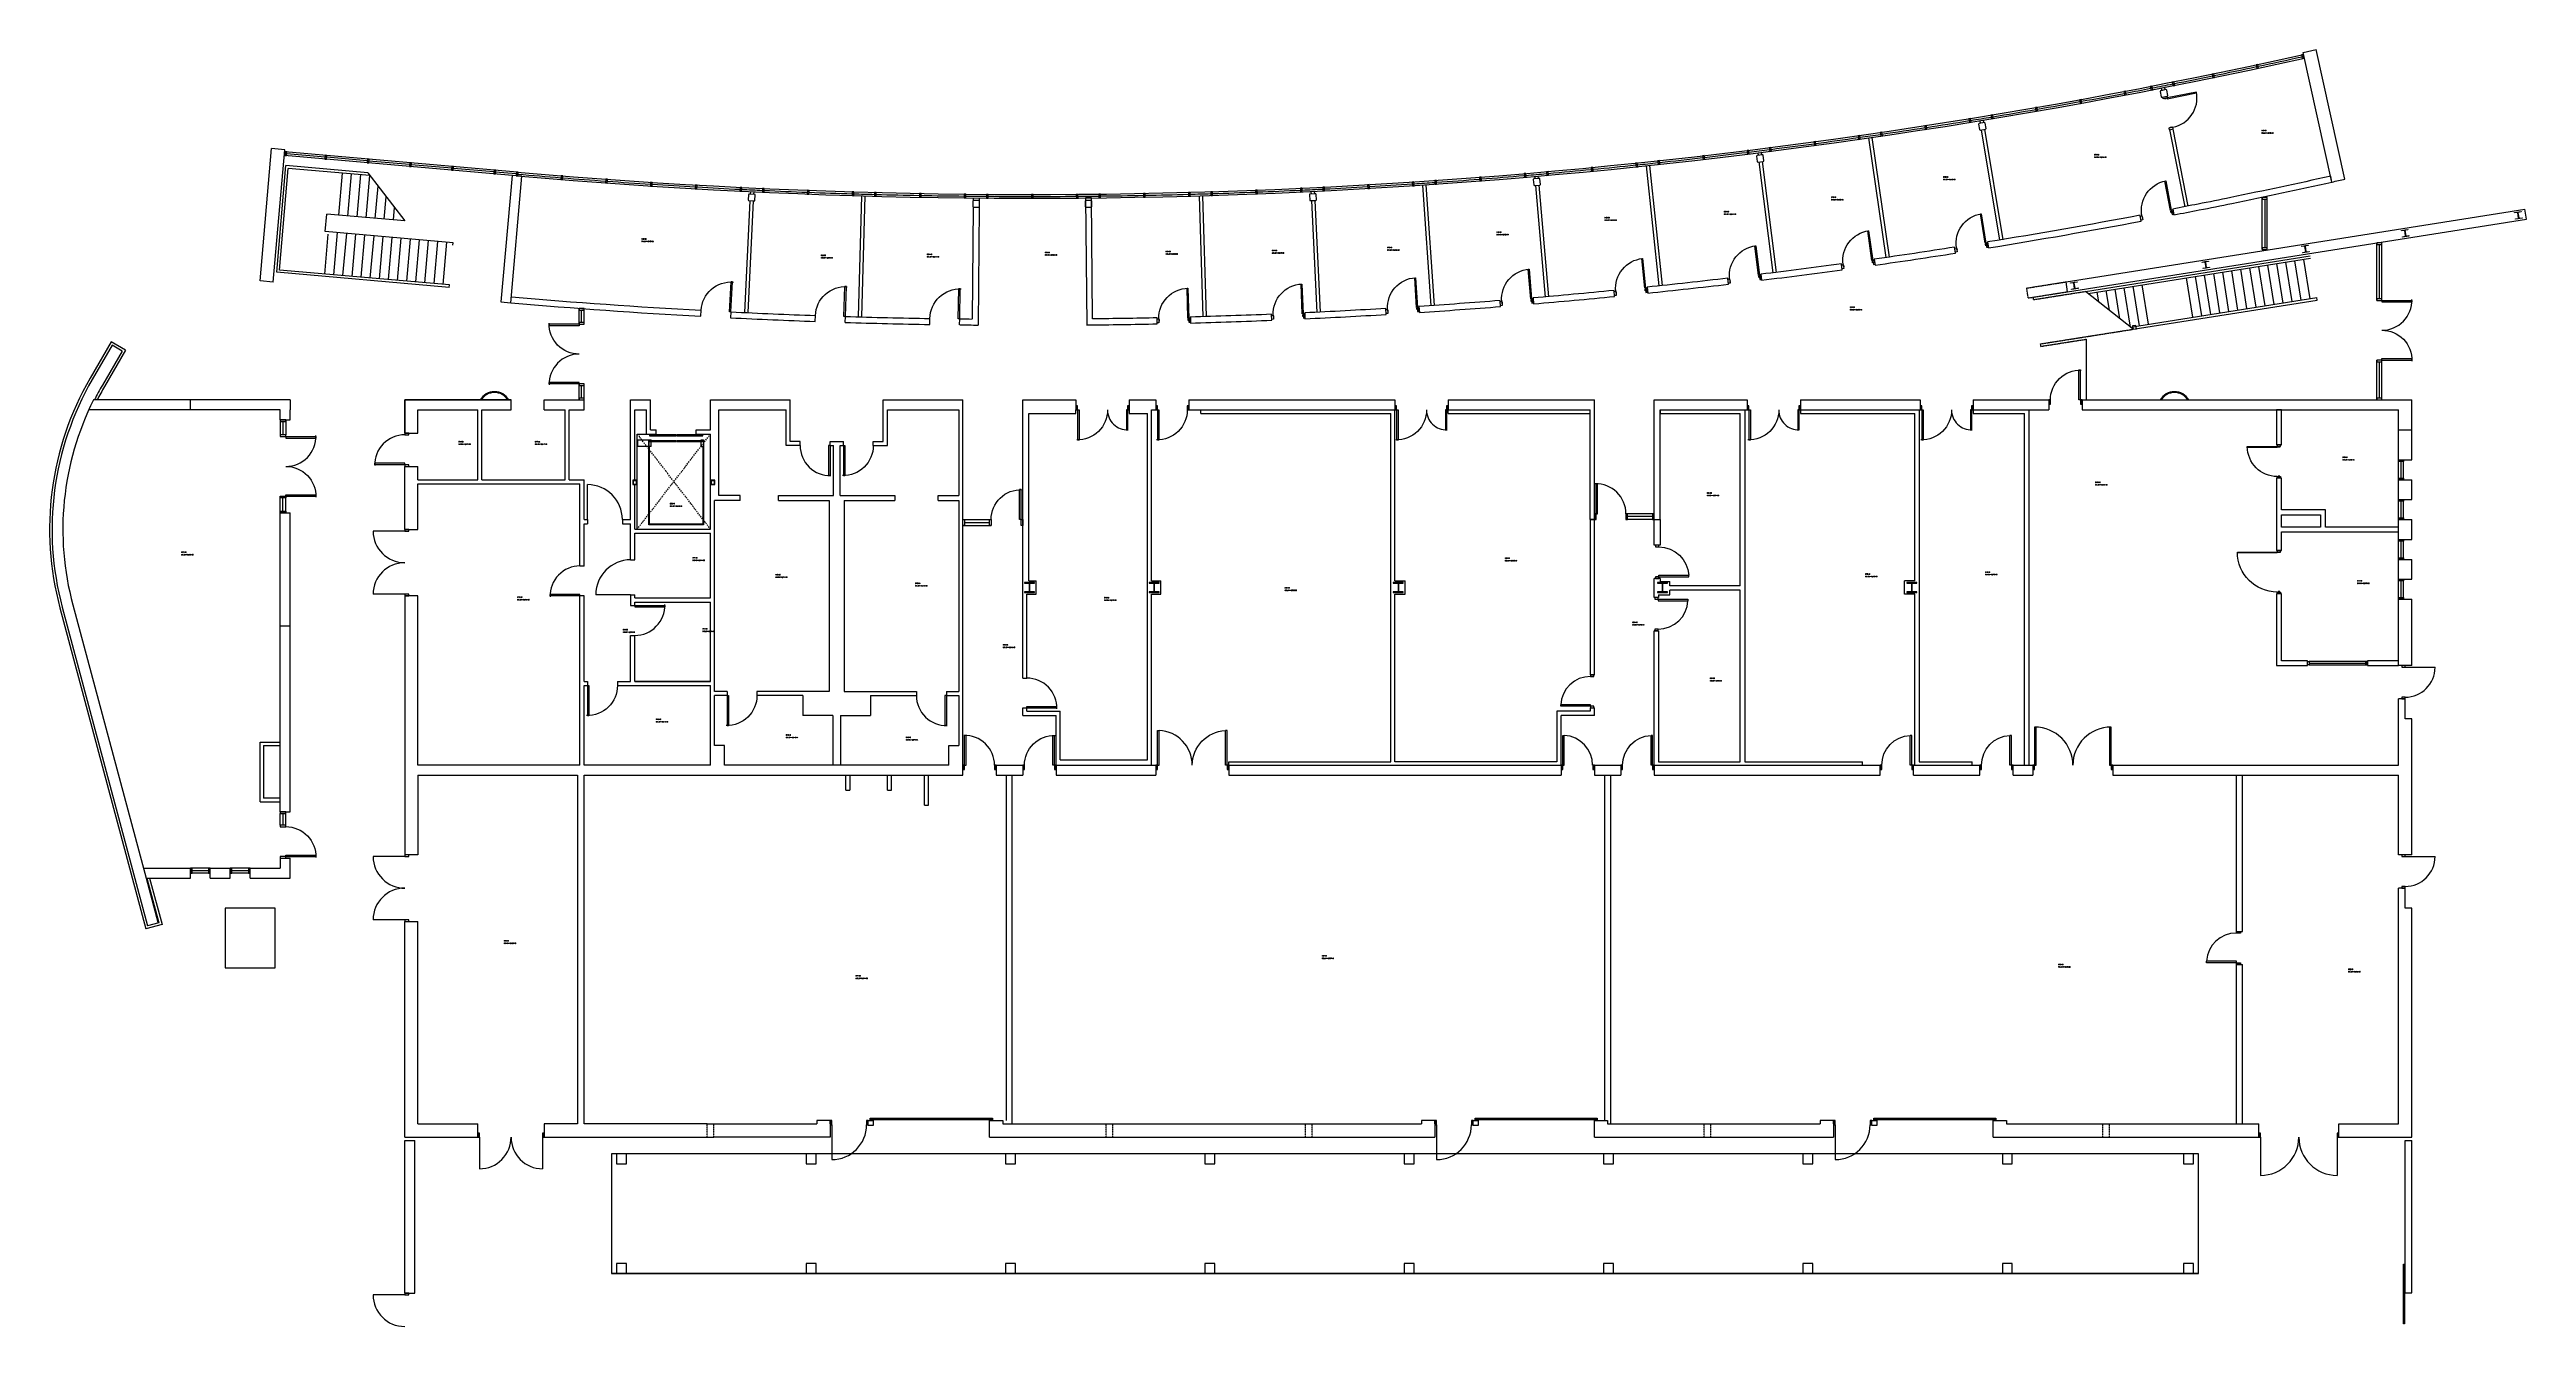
# Model space of a CAD drawing. Header units: inches. Extents: x -3087 to 2347, y -254 to 3466.
# Drawn here: x -2828 to 154, y 1928 to 3466 of the extents above; entities that cross this region are included whole.
import ezdxf

# ---------------------------------------------------------------- set-up
doc = ezdxf.new("R2010")
doc.units = ezdxf.units.IN
doc.header["$LTSCALE"] = 10
doc.header["$MEASUREMENT"] = 0
doc.linetypes.add('DASHDOT2', pattern=[0.5, 0.25, -0.125, 0, -0.125])
doc.linetypes.add('HIDDEN2', pattern=[0.1875, 0.125, -0.0625])
for name, color, linetype in [('A-DOOR', 2, 'CONTINUOUS'), ('A-FLOR', 3, 'CONTINUOUS'), ('A-GLAZ', 1, 'CONTINUOUS'), ('A-GLAZ-SILL', 2, 'CONTINUOUS'), ('A-IDEN-CNUM', 7, 'CONTINUOUS'), ('A-IDEN-RNUM', 7, 'CONTINUOUS'), ('A-SITE', 3, 'CONTINUOUS'), ('A-WALL', 5, 'CONTINUOUS')]:
    doc.layers.add(name, color=color, linetype=linetype)
doc.styles.add('ROOMSNUMBER', font='TXT.SHX', dxfattribs={"height": 1})

msp = doc.modelspace()

# ---------------------------------------------------------------- linework, layer by layer
at = {"layer": 'A-DOOR'}
for p, q in [((-2009.1, 3150.3), (-2007.2, 3186.2)), ((-2007.3, 3150.2), (-2005.4, 3186.2)), ((-2005.4, 3186.2), (-2007.2, 3186.2)), ((-1871.4, 3144.7), (-1870.1, 3180.7)), ((-1868.3, 3180.6), (-1870.1, 3180.7)), ((-1869.6, 3144.6), (-1868.3, 3180.6)), ((-1733.6, 3141.8), (-1733, 3177.8)), ((-1731.2, 3177.7), (-1733, 3177.8)), ((-1731.8, 3141.7), (-1731.2, 3177.7)), ((-20, 3164), (16, 3164)), ((-20, 3164), (-20, 3162.2)), ((-20, 3162.2), (16, 3162.2)), ((16, 3164), (16, 3162.2)), ((-2190, 3135.3), (-2226, 3135.3)), ((-2226, 3135.3), (-2226, 3133.5)), ((-2190, 3135.3), (-2226, 3135.3)), ((-2226, 3135.3), (-2226, 3133.5)), ((-2190, 3133.5), (-2226, 3133.5)), ((-2190, 3133.5), (-2226, 3133.5)), ((-2190, 3135.3), (-2190, 3133.5)), ((-2190, 3135.3), (-2190, 3133.5)), ((-2007.3, 3150.2), (-2009.1, 3150.3)), ((-1869.6, 3144.6), (-1871.4, 3144.7)), ((-1731.8, 3141.7), (-1733.6, 3141.8)), ((-384.8, 3044), (-384.8, 3080)), ((-383, 3080), (-384.8, 3080)), ((-383, 3044), (-383, 3080)), ((-20, 3092), (-20, 3093.8)), ((-20, 3093.8), (16, 3093.8)), ((-20, 3092), (16, 3092)), ((16, 3092), (16, 3093.8)), ((-2190, 3065.1), (-2226, 3065.1)), ((-2226, 3063.3), (-2226, 3065.1)), ((-2190, 3063.3), (-2226, 3063.3)), ((-2190, 3063.3), (-2190, 3065.1)), ((-383, 3044), (-384.8, 3044)), ((-1590, 3032), (-1590, 2996)), ((-1590, 3032), (-1588.2, 3032)), ((-1588.2, 3032), (-1588.2, 2996)), ((-1530, 3032), (-1531.2, 3032)), ((-1531.2, 3032), (-1531.2, 3008)), ((-1530, 3032), (-1530, 3008)), ((-1494, 3032), (-1494, 2996)), ((-1494, 3032), (-1492.2, 3032)), ((-1492.2, 3032), (-1492.2, 2996)), ((-1206, 3032), (-1206, 2996)), ((-1206, 3032), (-1204.2, 3032)), ((-1204.2, 3032), (-1204.2, 2996)), ((-1146, 3032), (-1147.2, 3032)), ((-1147.2, 3032), (-1147.2, 3008)), ((-1146, 3032), (-1146, 3008)), ((-782, 3032), (-782, 2996)), ((-782, 3032), (-780.2, 3032)), ((-780.2, 3032), (-780.2, 2996)), ((-722, 3032), (-723.2, 3032)), ((-723.2, 3032), (-723.2, 3008)), ((-722, 3032), (-722, 3008)), ((-574, 3032), (-574, 2996)), ((-574, 3032), (-572.2, 3032)), ((-572.2, 3032), (-572.2, 2996)), ((-514, 3032), (-515.2, 3032)), ((-515.2, 3032), (-515.2, 3008)), ((-514, 3032), (-514, 3008)), ((-2543, 3000), (-2507, 3000)), ((-2543, 3000), (-2543, 2998.2)), ((-2543, 2998.2), (-2507, 2998.2)), ((-2507, 3000), (-2507, 2998.2)), ((-1888, 2989), (-1889.8, 2989)), ((-1889.8, 2989), (-1889.8, 2953)), ((-1888, 2989), (-1888, 2953)), ((-1872, 2989), (-1872, 2953)), ((-1872, 2989), (-1870.2, 2989)), ((-1870.2, 2989), (-1870.2, 2953)), ((-1590, 2996), (-1588.2, 2996)), ((-1530, 3008), (-1531.2, 3008)), ((-1494, 2996), (-1492.2, 2996)), ((-1206, 2996), (-1204.2, 2996)), ((-1146, 3008), (-1147.2, 3008)), ((-782, 2996), (-780.2, 2996)), ((-722, 3008), (-723.2, 3008)), ((-574, 2996), (-572.2, 2996)), ((-514, 3008), (-515.2, 3008)), ((-2400, 2967.8), (-2436, 2967.8)), ((-2436, 2966), (-2436, 2967.8)), ((-2400, 2966), (-2436, 2966)), ((-2400, 2966), (-2400, 2967.8)), ((-1888, 2953), (-1889.8, 2953)), ((-1872, 2953), (-1870.2, 2953)), ((-2543, 2928), (-2543, 2929.8)), ((-2543, 2929.8), (-2507, 2929.8)), ((-2543, 2928), (-2507, 2928)), ((-2507, 2928), (-2507, 2929.8)), ((-1659.8, 2900), (-1659.8, 2936)), ((-1658, 2936), (-1659.8, 2936)), ((-1658, 2900), (-1658, 2936)), ((-1658, 2900), (-1659.8, 2900)), ((-890.4, 2831), (-890.4, 2832.8)), ((-890.4, 2832.8), (-854.4, 2832.8)), ((-854.4, 2831), (-854.4, 2832.8)), ((-2189, 2809.8), (-2225, 2809.8)), ((-2225, 2808), (-2225, 2809.8)), ((-2189, 2808), (-2225, 2808)), ((-2189, 2808), (-2189, 2809.8)), ((-891.3, 2804), (-855.3, 2804)), ((-891.3, 2804), (-891.3, 2802.2)), ((-890.4, 2831), (-854.4, 2831)), ((-855.3, 2804), (-855.3, 2802.2)), ((-2123, 2796.5), (-2087, 2796.5)), ((-2123, 2796.5), (-2123, 2794.7)), ((-2123, 2794.7), (-2087, 2794.7)), ((-2087, 2796.5), (-2087, 2794.7)), ((-891.3, 2802.2), (-855.3, 2802.2)), ((-2180, 2700), (-2180, 2664)), ((-2180, 2700), (-2178.2, 2700)), ((-2178.2, 2700), (-2178.2, 2664)), ((-2012, 2688), (-2012, 2652)), ((-2012, 2688), (-2010.2, 2688)), ((-2010.2, 2688), (-2010.2, 2652)), ((-1748, 2688), (-1749.8, 2688)), ((-1749.8, 2688), (-1749.8, 2652)), ((-1748, 2688), (-1748, 2652)), ((-2180, 2664), (-2178.2, 2664)), ((-1651, 2673), (-1651, 2674.8)), ((-1651, 2674.8), (-1615, 2674.8)), ((-1651, 2673), (-1615, 2673)), ((-1615, 2673), (-1615, 2674.8)), ((-972.5, 2676.8), (-1008.5, 2676.8)), ((-1008.5, 2675), (-1008.5, 2676.8)), ((-972.5, 2675), (-1008.5, 2675)), ((-972.5, 2675), (-972.5, 2676.8)), ((-2012, 2652), (-2010.2, 2652)), ((-1748, 2652), (-1749.8, 2652)), ((-1726, 2604), (-1726, 2640)), ((-1724.2, 2604), (-1724.2, 2640)), ((-1619.8, 2604), (-1619.8, 2640)), ((-1618, 2604), (-1618, 2640)), ((-1494, 2604), (-1494, 2646)), ((-1494, 2646), (-1491.9, 2646)), ((-1491.9, 2604), (-1491.9, 2646)), ((-1412.1, 2604), (-1412.1, 2646)), ((-1410, 2646), (-1412.1, 2646)), ((-1410, 2604), (-1410, 2646)), ((-1006, 2604), (-1006, 2640)), ((-1006, 2640), (-1004.2, 2640)), ((-1004.2, 2604), (-1004.2, 2640)), ((-899.8, 2604), (-899.8, 2640)), ((-898, 2640), (-899.8, 2640)), ((-898, 2604), (-898, 2640)), ((-587.8, 2604), (-587.8, 2640)), ((-586, 2640), (-587.8, 2640)), ((-586, 2604), (-586, 2640)), ((-467.8, 2604), (-467.8, 2640)), ((-466, 2640), (-467.8, 2640)), ((-466, 2604), (-466, 2640)), ((-1726, 2604), (-1724.2, 2604)), ((-1618, 2604), (-1619.8, 2604)), ((-1494, 2604), (-1491.9, 2604)), ((-1410, 2604), (-1412.1, 2604)), ((-1006, 2604), (-1004.2, 2604)), ((-898, 2604), (-899.8, 2604)), ((-586, 2604), (-587.8, 2604)), ((-466, 2604), (-467.8, 2604)), ((-2543, 2494), (-2543, 2495.8)), ((-2543, 2495.8), (-2507, 2495.8)), ((-2543, 2494), (-2507, 2494)), ((-2507, 2494), (-2507, 2495.8)), ((-195.2, 2368), (-231.2, 2368)), ((-231.2, 2365.9), (-231.2, 2368)), ((-195.2, 2365.9), (-231.2, 2365.9)), ((-195.2, 2365.9), (-195.2, 2368))]:
    msp.add_line(p, q, dxfattribs=at)
at = {"layer": 'A-DOOR', "ltscale": 0.5}
for p, q in [((-2180, 2900), (-2180, 2942)), ((-966, 2907), (-966, 2943)), ((-966, 2943), (-964.2, 2943)), ((-964.2, 2907), (-964.2, 2943)), ((-966, 2907), (-964.2, 2907)), ((-2400, 2886), (-2438, 2886)), ((-2400, 2810), (-2438, 2810)), ((-2128, 2809.5), (-2170, 2809.5)), ((-2400, 2494), (-2438, 2494)), ((-2400, 2418), (-2438, 2418)), ((-2310, 2156), (-2310, 2118)), ((-2234, 2156), (-2234, 2118)), ((-166, 2156), (-166, 2110)), ((-74, 2156), (-74, 2110)), ((-2400, 1966), (-2438, 1966))]:
    msp.add_line(p, q, dxfattribs=at)
at = {"layer": 'A-DOOR', "linetype": 'Continuous', "ltscale": 0.5}
for p, q in [((8, 2722), (44, 2722)), ((8, 2494), (44, 2494)), ((-1886, 2171), (-1886, 2129)), ((-1158, 2171), (-1158, 2129)), ((-678, 2171), (-678, 2129))]:
    msp.add_line(p, q, dxfattribs=at)
at = {"layer": 'A-DOOR', "linetype": 'Continuous', "lineweight": -3}
for points in [[(-283.5, 3406.9), (-283.9, 3408.8), (-279, 3409.8), (-278.6, 3407.8)], [(-281.5, 3407.3), (-281.4, 3406.6), (-279.5, 3407), (-279.6, 3407.6)], [(-278.6, 3407.8), (-278.4, 3406.9), (-243.1, 3413.8), (-243.3, 3414.8)], [(-276.5, 3371.5), (-276.2, 3369.6), (-271.3, 3370.6), (-271.6, 3372.5)], [(-274.6, 3371.9), (-274.7, 3372.5), (-272.7, 3372.9), (-272.6, 3372.3)], [(-273.5, 3272.5), (-274.4, 3272.3), (-281.2, 3307.7), (-280.2, 3307.9)], [(-496.6, 3232.8), (-497.5, 3232.7), (-503.2, 3268.2), (-502.2, 3268.4)], [(-307.9, 3260.8), (-309.8, 3260.4), (-310.8, 3265.4), (-308.8, 3265.7)], [(-308.2, 3262.8), (-307.6, 3262.9), (-308, 3264.9), (-308.6, 3264.8)], [(-272.9, 3269.6), (-273.5, 3269.4), (-273.9, 3271.4), (-273.3, 3271.5)], [(-272.5, 3267.6), (-270.5, 3268), (-271.5, 3272.9), (-273.5, 3272.5)], [(-769.4, 3194.1), (-770.4, 3193.9), (-774.7, 3229.7), (-773.7, 3229.8)], [(-632.8, 3212.2), (-633.8, 3212), (-638.8, 3247.7), (-637.8, 3247.8)], [(-531.3, 3222.3), (-533.3, 3221.9), (-534.1, 3226.9), (-532.1, 3227.2)], [(-531.6, 3224.2), (-531, 3224.3), (-531.3, 3226.3), (-531.9, 3226.2)], [(-496.1, 3229.9), (-496.7, 3229.8), (-497, 3231.8), (-496.4, 3231.9)], [(-495.8, 3227.9), (-493.8, 3228.2), (-494.6, 3233.2), (-496.6, 3232.8)], [(-1181, 3155.4), (-1182, 3155.3), (-1184.2, 3191.3), (-1183.3, 3191.3)], [(-1043.6, 3165.7), (-1044.6, 3165.6), (-1047.5, 3201.5), (-1046.5, 3201.6)], [(-906.4, 3178.6), (-907.4, 3178.5), (-911, 3214.3), (-910, 3214.4)], [(-769.1, 3191.1), (-769.7, 3191), (-769.9, 3193), (-769.3, 3193.1)], [(-768.8, 3189.1), (-766.8, 3189.3), (-767.4, 3194.3), (-769.4, 3194.1)], [(-667.8, 3202.2), (-669.8, 3201.9), (-670.4, 3206.9), (-668.5, 3207.2)], [(-668.1, 3204.2), (-667.4, 3204.3), (-667.7, 3206.3), (-668.3, 3206.2)], [(-632.4, 3209.2), (-633, 3209.1), (-633.3, 3211.1), (-632.7, 3211.2)], [(-632.1, 3207.2), (-630.1, 3207.5), (-630.8, 3212.4), (-632.8, 3212.2)], [(-1456.3, 3142.7), (-1457.3, 3142.7), (-1458.2, 3178.7), (-1457.2, 3178.7)], [(-1318.6, 3147.7), (-1319.6, 3147.7), (-1321.1, 3183.7), (-1320.1, 3183.7)], [(-1079, 3157.8), (-1081, 3157.6), (-1081.4, 3162.6), (-1079.5, 3162.7)], [(-1079.2, 3159.7), (-1078.6, 3159.8), (-1078.7, 3161.8), (-1079.4, 3161.7)], [(-1043.3, 3162.7), (-1044, 3162.6), (-1044.1, 3164.6), (-1043.5, 3164.7)], [(-1043.2, 3160.7), (-1041.2, 3160.9), (-1041.6, 3165.8), (-1043.6, 3165.7)], [(-941.7, 3170), (-943.7, 3169.8), (-944.2, 3174.7), (-942.2, 3174.9)], [(-941.9, 3172), (-941.3, 3172), (-941.5, 3174), (-942.1, 3173.9)], [(-906.1, 3175.6), (-906.7, 3175.5), (-906.9, 3177.5), (-906.3, 3177.6)], [(-905.9, 3173.6), (-903.9, 3173.8), (-904.4, 3178.8), (-906.4, 3178.6)], [(-804.6, 3184.8), (-806.6, 3184.6), (-807.2, 3189.5), (-805.2, 3189.8)], [(-804.8, 3186.8), (-804.2, 3186.9), (-804.4, 3188.8), (-805.1, 3188.8)], [(-1492.1, 3136.8), (-1494.1, 3136.8), (-1494.3, 3141.8), (-1492.3, 3141.8)], [(-1492.2, 3138.8), (-1491.6, 3138.8), (-1491.6, 3140.8), (-1492.2, 3140.8)], [(-1456.2, 3139.7), (-1456.8, 3139.7), (-1456.9, 3141.7), (-1456.3, 3141.7)], [(-1456.2, 3137.7), (-1454.2, 3137.8), (-1454.3, 3142.8), (-1456.3, 3142.7)], [(-1354.3, 3141.2), (-1356.3, 3141.1), (-1356.5, 3146.1), (-1354.5, 3146.2)], [(-1354.4, 3143.2), (-1353.8, 3143.2), (-1353.9, 3145.2), (-1354.5, 3145.2)], [(-1318.4, 3144.7), (-1319.1, 3144.7), (-1319.1, 3146.7), (-1318.5, 3146.7)], [(-1318.3, 3142.7), (-1316.3, 3142.8), (-1316.6, 3147.8), (-1318.6, 3147.7)], [(-1216.6, 3148.2), (-1218.6, 3148), (-1218.9, 3153), (-1216.9, 3153.1)], [(-1216.7, 3150.1), (-1216.1, 3150.2), (-1216.2, 3152.2), (-1216.9, 3152.1)], [(-1180.8, 3152.4), (-1181.4, 3152.4), (-1181.6, 3154.4), (-1180.9, 3154.4)], [(-1180.7, 3150.4), (-1178.7, 3150.5), (-1179, 3155.5), (-1181, 3155.4)], [(-146, 2987.8), (-146, 2986.8), (-182, 2986.8), (-182, 2987.8)], [(-142, 2987.8), (-142, 2989.8), (-146, 2989.8), (-146, 2987.8)], [(-143, 2987.8), (-143, 2987.1), (-145, 2987.1), (-145, 2987.8)], [(-142, 2951.8), (-142, 2949.8), (-146, 2949.8), (-146, 2951.8)], [(-143, 2951.8), (-143, 2952.4), (-145, 2952.4), (-145, 2951.8)], [(-142, 2860.7), (-142, 2862.7), (-146, 2862.7), (-146, 2860.7)], [(-146, 2860.7), (-146, 2859.7), (-194, 2859.7), (-194, 2860.7)], [(-143, 2860.7), (-143, 2860.1), (-145, 2860.1), (-145, 2860.7)], [(-142, 2812.7), (-142, 2810.7), (-146, 2810.7), (-146, 2812.7)], [(-143, 2812.7), (-143, 2813.3), (-145, 2813.3), (-145, 2812.7)]]:
    msp.add_lwpolyline(points, close=True, dxfattribs=at)
at = {"layer": 'A-DOOR', "ltscale": 0.5}
for points in [[(-421, 3039), (-419, 3039), (-419, 3044), (-421, 3044)], [(-383, 3039), (-381, 3039), (-381, 3044), (-383, 3044)], [(-1592, 3032), (-1590, 3032), (-1590, 3037), (-1592, 3037)], [(-1530, 3032), (-1528, 3032), (-1528, 3037), (-1530, 3037)], [(-1496, 3032), (-1494, 3032), (-1494, 3037), (-1496, 3037)], [(-1458, 3032), (-1456, 3032), (-1456, 3037), (-1458, 3037)], [(-1208, 3032), (-1206, 3032), (-1206, 3037), (-1208, 3037)], [(-1146, 3032), (-1144, 3032), (-1144, 3037), (-1146, 3037)], [(-784, 3032), (-782, 3032), (-782, 3037), (-784, 3037)], [(-722, 3032), (-720, 3032), (-720, 3037), (-722, 3037)], [(-576, 3032), (-574, 3032), (-574, 3037), (-576, 3037)], [(-514, 3032), (-512, 3032), (-512, 3037), (-514, 3037)], [(-2400, 3002), (-2395, 3002), (-2395, 3004), (-2400, 3004)], [(-2400, 2964), (-2395, 2964), (-2395, 2966), (-2400, 2966)], [(-2400, 2886), (-2395, 2886), (-2395, 2888), (-2400, 2888)], [(-2400, 2808), (-2395, 2808), (-2395, 2810), (-2400, 2810)], [(-2400, 2494), (-2395, 2494), (-2395, 2496), (-2400, 2496)], [(-2400, 2416), (-2395, 2416), (-2395, 2418), (-2400, 2418)], [(-2310, 2156), (-2310, 2161), (-2312, 2161), (-2312, 2156)], [(-2232, 2156), (-2232, 2161), (-2234, 2161), (-2234, 2156)], [(-166, 2156), (-166, 2161), (-168, 2161), (-168, 2156)], [(-72, 2156), (-72, 2161), (-74, 2161), (-74, 2156)], [(-2400, 1966), (-2395, 1966), (-2395, 1968), (-2400, 1968)]]:
    msp.add_lwpolyline(points, close=True, dxfattribs=at)
at = {"layer": 'A-DOOR'}
for points in [[(-894.4, 2869), (-894.4, 2867), (-890.4, 2867), (-890.4, 2869)], [(-895.3, 2806), (-895.3, 2804), (-891.3, 2804), (-891.3, 2806)], [(-894.4, 2831), (-894.4, 2829), (-890.4, 2829), (-890.4, 2831)], [(-895.3, 2768), (-895.3, 2766), (-891.3, 2766), (-891.3, 2768)], [(-972.5, 2713), (-972.5, 2711), (-968.5, 2711), (-968.5, 2713)], [(-972.5, 2675), (-972.5, 2673), (-968.5, 2673), (-968.5, 2675)], [(-436.2, 2650), (-438, 2650), (-438, 2604), (-436.2, 2604)], [(-346, 2650), (-347.8, 2650), (-347.8, 2604), (-346, 2604)], [(-1728, 2599), (-1726, 2599), (-1726, 2604), (-1728, 2604)], [(-1690, 2599), (-1688, 2599), (-1688, 2604), (-1690, 2604)], [(-1656, 2599), (-1654, 2599), (-1654, 2604), (-1656, 2604)], [(-1618, 2599), (-1616, 2599), (-1616, 2604), (-1618, 2604)], [(-1496, 2599), (-1494, 2599), (-1494, 2604), (-1496, 2604)], [(-1410, 2599), (-1408, 2599), (-1408, 2604), (-1410, 2604)], [(-1008, 2599), (-1006, 2599), (-1006, 2604), (-1008, 2604)], [(-970, 2599), (-968, 2599), (-968, 2604), (-970, 2604)], [(-936, 2599), (-934, 2599), (-934, 2604), (-936, 2604)], [(-898, 2599), (-896, 2599), (-896, 2604), (-898, 2604)], [(-624, 2599), (-622, 2599), (-622, 2604), (-624, 2604)], [(-586, 2599), (-584, 2599), (-584, 2604), (-586, 2604)], [(-504, 2599), (-502, 2599), (-502, 2604), (-504, 2604)], [(-466, 2599), (-464, 2599), (-464, 2604), (-466, 2604)], [(-440, 2599), (-438, 2599), (-438, 2604), (-440, 2604)], [(-346, 2599), (-344, 2599), (-344, 2604), (-346, 2604)], [(-190.2, 2403.9), (-190.2, 2401.9), (-195.2, 2401.9), (-195.2, 2403.9)], [(-190.2, 2365.9), (-190.2, 2363.9), (-195.2, 2363.9), (-195.2, 2365.9)]]:
    msp.add_lwpolyline(points, close=True, dxfattribs=at)
at = {"layer": 'A-DOOR', "linetype": 'Continuous', "ltscale": 0.5}
for points in [[(8, 2722), (8, 2724), (4, 2724), (4, 2722)], [(8, 2684), (8, 2686), (4, 2686), (4, 2684)], [(8, 2494), (8, 2496), (4, 2496), (4, 2494)], [(8, 2456), (8, 2458), (4, 2458), (4, 2456)], [(-1692.6, 2177), (-1839.6, 2177), (-1839.6, 2179), (-1692.6, 2179)], [(-964.6, 2177), (-1111.6, 2177), (-1111.6, 2179), (-964.6, 2179)], [(-484.6, 2177), (-631.6, 2177), (-631.6, 2179), (-484.6, 2179)], [(-1888, 2171), (-1886, 2171), (-1886, 2176), (-1888, 2176)], [(-1844, 2171), (-1842, 2171), (-1842, 2176), (-1844, 2176)], [(-1160, 2171), (-1158, 2171), (-1158, 2176), (-1160, 2176)], [(-1116, 2171), (-1114, 2171), (-1114, 2176), (-1116, 2176)], [(-680, 2171), (-678, 2171), (-678, 2176), (-680, 2176)], [(-636, 2171), (-634, 2171), (-634, 2176), (-636, 2176)]]:
    msp.add_lwpolyline(points, close=True, dxfattribs=at)
at = {"layer": 'A-DOOR', "linetype": 'Continuous'}
msp.add_lwpolyline([(7, 2002.9), (7, 1931.2), (6, 1931.2), (6, 2002.9)], close=True, dxfattribs=at)
at = {"layer": 'A-DOOR', "linetype": 'Continuous', "lineweight": -3}
msp.add_arc((-278.6, 3407.8), 36, 281.1441, 11.1441, dxfattribs=at)
at = {"layer": 'A-DOOR', "linetype": 'Continuous', "lineweight": -3, "extrusion": (0, 0, -1)}
for centre, radius, start, end in [((273.5, 3272.5), 36, 349.1684, 79.1684), ((496.6, 3232.8), 36, 350.961, 80.961), ((769.4, 3194.1), 36, 353.1414, 83.1414), ((632.8, 3212.2), 36, 352.0512, 82.0512), ((1181, 3155.4), 36, 356.4118, 86.4118), ((1043.6, 3165.7), 36, 355.3217, 85.3217), ((906.4, 3178.6), 36, 354.2315, 84.2315), ((1456.3, 3142.7), 36, 358.5918, 88.5918), ((1318.6, 3147.7), 36, 357.5017, 87.5017), ((146, 2987.8), 36, 270, 0), ((146, 2860.7), 48, 270, 0)]:
    msp.add_arc(centre, radius, start, end, dxfattribs=at)
at = {"layer": 'A-DOOR', "ltscale": 0.5}
for centre, radius, start, end in [((-2180, 2900), 42, 0, 90), ((-2400, 2886), 38, 180, 270), ((-2400, 2810), 38, 90, 180), ((-2128, 2809.5), 42, 90, 180), ((-2400, 2494), 38, 180, 270.3565), ((-2400, 2418), 38, 90, 180), ((-2310, 2156), 38, 270, 0.3565), ((-2234, 2156), 38, 180, 270), ((-166, 2156), 46, 270, 0), ((-74, 2156), 46, 180, 270), ((-2400, 1966), 38, 180, 270)]:
    msp.add_arc(centre, radius, start, end, dxfattribs=at)
at = {"layer": 'A-DOOR', "linetype": 'Continuous', "ltscale": 0.5}
for centre, radius in [((8, 2722), 36), ((8, 2494), 36), ((-1886, 2171), 42), ((-1158, 2171), 42), ((-678, 2171), 42)]:
    msp.add_arc(centre, radius, 270, 0, dxfattribs=at)
at = {"layer": 'A-DOOR'}
for centre, start, end in [((-438, 2604), 0, 90), ((-346, 2604), 90, 180)]:
    msp.add_arc(centre, 46, start, end, dxfattribs=at)
at = {"layer": 'A-DOOR', "extrusion": (0, 0, -1)}
for centre, major_axis, start_param, end_param in [((-2007.3, 3150.2), (-34.2, 11.1), -0.262701, 1.337888), ((-1869.6, 3144.6), (10.8, 34.3), 4.440546, 6.041135), ((-1731.8, 3141.7), (-27.5, 23.3), -0.686305, 0.914284), ((-2190, 3135.3), (-25.5, 25.5), 3.926991, 5.52758), ((-2190, 3135.3), (-25.5, 25.5), 3.926991, 5.52758), ((-20, 3092), (-25.5, 25.5), 0.785398, 2.385987), ((-383, 3044), (25.5, 25.5), 3.926991, 5.52758), ((-1590, 3032), (-25.5, 25.5), 2.356194, 3.956783), ((-1494, 3032), (25.5, 25.5), 0.785398, 2.385987), ((-1206, 3032), (-25.5, 25.5), 2.356194, 3.956783), ((-782, 3032), (-25.5, 25.5), 2.356194, 3.956783), ((-574, 3032), (-25.5, 25.5), 2.356194, 3.956783), ((-1872, 2989), (25.5, 25.5), 0.785398, 2.385987), ((-2543, 2928), (-25.5, 25.5), 0.785398, 2.385987), ((-1658, 2900), (25.5, 25.5), 3.926991, 5.52758), ((-890.4, 2831), (-32.8, 14.9), 1.144562, 2.665337), ((-2180, 2700), (25.5, 25.5), 0.785398, 2.385987), ((-2012, 2688), (25.5, 25.5), 0.785398, 2.385987), ((-1618, 2604), (-30.1, 19.8), 5.700734, 7.301323), ((-1410, 2604), (-5.7, 41.6), -1.435527, 0.085248), ((-898, 2604), (-19.8, 30.1), 5.29484, 6.815616), ((-586, 2604), (30.1, 19.8), 3.724044, 5.244819), ((-466, 2604), (30.1, 19.8), 3.724044, 5.244819), ((-2543, 2494), (25.5, 25.5), -0.785398, 0.815191)]:
    msp.add_ellipse(centre, major_axis=major_axis, ratio=1, start_param=start_param, end_param=end_param, dxfattribs=at)
at = {"layer": 'A-DOOR'}
for centre, major_axis, ratio, start_param, end_param in [((-20, 3164), (25.5, 25.5), 1, 3.926991, 5.52758), ((-2190, 3063.3), (25.5, 25.5), 1, 0.785398, 2.385987), ((-1530, 3032), (17, 17), 1, 2.356195, 3.956783), ((-1146, 3032), (17, 17), 1, 2.356195, 3.956783), ((-722, 3032), (17, 17), 1, 2.356195, 3.956783), ((-514, 3032), (17, 17), 1, 2.356195, 3.956783), ((-2543, 3000), (25.5, 25.5), 1, 3.926991, 5.52758), ((-2400, 2966), (25.5, 25.5), 1, 0.785398, 2.385987), ((-1888, 2989), (-25.5, 25.5), 1, 0.785398, 2.385987), ((-2189, 2808), (25.5, 25.5), 1, 0.785398, 2.385987), ((-2123, 2796.5), (25.5, 25.5), 1, 3.926991, 5.52758), ((-891.3, 2804), (27.2, 23.6), 1, 3.99849, 5.519266), ((-1748, 2688), (-25.5, 25.5), 1, 0.785398, 2.385987), ((-1651, 2673), (24.6, 26.3), 1, 5.433183, 7.033772), ((-972.5, 2675), (-27.2, -23.6), 1, 3.99849, 5.519266), ((-1726, 2604), (30.1, 19.8), 1, 5.700734, 7.301323), ((-1494, 2604), (-5.2, 41.7), 1, 4.588684, 6.109459), ((-1006, 2604), (35.1, 7.8), 1, -0.219606, 1.301169), ((-192.3, 2362.9), (-27.6, 29.3), 0.936254, -0.713966, 0.713966)]:
    msp.add_ellipse(centre, major_axis=major_axis, ratio=ratio, start_param=start_param, end_param=end_param, dxfattribs=at)
at = {"layer": 'A-DOOR', "ltscale": 0.5}
msp.add_ellipse((-966, 2907), major_axis=(30.1, 19.8), ratio=1, start_param=5.700734, end_param=7.301323, dxfattribs=at)
at = {"layer": 'A-FLOR'}
for p, q in [((-2554.1, 3197.8), (-2542.9, 3326.3)), ((-2550.9, 3200.5), (-2540.2, 3323)), ((-2444.5, 3317.7), (-2542.9, 3326.3)), ((-2442, 3314.4), (-2540.2, 3323)), ((-2479.3, 3266.5), (-2474.9, 3317.3)), ((-2468.4, 3265.5), (-2463.9, 3316.4)), ((-2457.4, 3264.6), (-2453, 3315.4)), ((-2446.5, 3263.6), (-2442, 3314.4)), ((-2435.5, 3262.7), (-2432.1, 3301.5)), ((-2424.6, 3261.7), (-2422.2, 3288.6)), ((-2495.6, 3246.9), (-2493.8, 3267.8)), ((-2399.9, 3259.6), (-2493.8, 3267.8)), ((-2413.6, 3260.8), (-2412.3, 3275.7)), ((-2492.4, 3243.6), (-2496.6, 3195.7)), ((-2341.8, 3233.4), (-2495.6, 3246.9)), ((-2481.2, 3245.6), (-2485.6, 3194.8)), ((-2470.2, 3244.6), (-2474.7, 3193.8)), ((-2459.3, 3243.7), (-2463.7, 3192.9)), ((-2448.3, 3242.7), (-2452.7, 3191.9)), ((-2437.3, 3241.8), (-2441.8, 3190.9)), ((-2426.4, 3240.8), (-2430.8, 3190)), ((-2415.4, 3239.8), (-2419.9, 3189)), ((-2404.5, 3238.9), (-2408.9, 3188.1)), ((-2393.5, 3237.9), (-2398, 3187.1)), ((-2382.6, 3237), (-2387, 3186.2)), ((-2371.6, 3236), (-2376, 3185.2)), ((-2360.6, 3235), (-2365.1, 3184.2)), ((-2349.7, 3234.1), (-2354.1, 3183.3)), ((-2342, 3230.4), (-2341.8, 3233.4)), ((-2346.5, 3179.6), (-2554.1, 3197.8)), ((-2346.2, 3182.6), (-2550.9, 3200.5)), ((-2346.5, 3179.6), (-2346.2, 3182.6)), ((-2109, 3003), (-2097.3, 3003)), ((-2104, 3008), (-2097.3, 3008))]:
    msp.add_line(p, q, dxfattribs=at)
at = {"layer": 'A-FLOR', "linetype": 'Continuous'}
for p, q in [((-2444.5, 3317.7), (-2399.9, 3259.6)), ((-376.8, 3174.8), (-106.4, 3217.6)), ((-373.6, 3172.3), (-106, 3214.7)), ((-247.6, 3143.6), (-255.1, 3191)), ((-236.7, 3145.4), (-244.2, 3192.8)), ((-225.9, 3147.1), (-233.4, 3194.5)), ((-215, 3148.8), (-222.5, 3196.2)), ((-204.1, 3150.5), (-211.6, 3197.9)), ((-193.3, 3152.2), (-200.8, 3199.7)), ((-182.4, 3154), (-189.9, 3201.4)), ((-171.5, 3155.7), (-179, 3203.1)), ((-160.7, 3157.4), (-168.2, 3204.8)), ((-149.8, 3159.1), (-157.3, 3206.5)), ((-138.9, 3160.8), (-146.5, 3208.3)), ((-128.1, 3162.6), (-135.6, 3210)), ((-117.2, 3164.3), (-124.7, 3211.7)), ((-106.3, 3166), (-113.9, 3213.4)), ((-319.5, 3129.2), (-376.8, 3174.8)), ((-360.9, 3162.1), (-362.8, 3174)), ((-348.1, 3152), (-351.9, 3175.7)), ((-335.4, 3141.9), (-341, 3177.4)), ((-322.7, 3131.7), (-330.2, 3179.2)), ((-322.7, 3131.7), (-98.4, 3167.3)), ((-319.5, 3129.2), (-98, 3164.3)), ((-311.8, 3133.5), (-319.3, 3180.9)), ((-300.9, 3135.2), (-308.4, 3182.6)), ((-98, 3164.3), (-98.4, 3167.3)), ((-2097.3, 3003), (-2097.3, 3008)), ((-2049.3, 3003), (-2049.3, 3008))]:
    msp.add_line(p, q, dxfattribs=at)
at = {"layer": 'A-FLOR', "linetype": 'HIDDEN2', "ltscale": 0.5}
for p, q in [((-447.6, 3178.8), (-400.2, 3186.3)), ((-445.7, 3166.9), (-447.6, 3178.8)), ((-445.7, 3166.9), (-398.3, 3174.4)), ((-439.3, 3164.9), (-439.8, 3167.9)), ((-439.3, 3164.9), (-376.8, 3174.8)), ((-430.8, 3111.6), (-319.5, 3129.2)), ((-430.4, 3108.6), (-430.8, 3111.6)), ((-430.4, 3108.6), (-376, 3117.2)), ((-376, 3117.2), (-376, 3044))]:
    msp.add_line(p, q, dxfattribs=at)
at = {"layer": 'A-FLOR', "ltscale": 0.5}
for p, q in [((-2120, 2888.5), (-2120, 3003)), ((-2120, 3003), (-2109, 3003)), ((-2106.3, 2893.5), (-2106.3, 2996)), ((-2106.3, 2893.5), (-2106.3, 2996)), ((-2106.3, 2996), (-2103.3, 2996)), ((-2106.3, 2996), (-2103.3, 2996)), ((-2105.3, 2894.5), (-2105.3, 2988)), ((-2105.3, 2894.5), (-2105.3, 2988)), ((-2103.3, 2988), (-2105.3, 2988)), ((-2103.3, 2988), (-2105.3, 2988)), ((-2103.3, 2995.4), (-2103.3, 2996)), ((-2103.3, 2995.4), (-2103.3, 2996)), ((-2103.3, 2988), (-2103.3, 2992.8)), ((-2103.3, 2988), (-2103.3, 2992.8)), ((-2043.3, 2996), (-2040.3, 2996)), ((-2043.3, 2996), (-2040.3, 2996)), ((-2043.3, 2995.4), (-2043.3, 2996)), ((-2043.3, 2995.4), (-2043.3, 2996)), ((-2043.3, 2988), (-2043.3, 2992.8)), ((-2043.3, 2988), (-2043.3, 2992.8)), ((-2043.3, 2988), (-2041.3, 2988)), ((-2041.3, 2988), (-2041.3, 2894.5)), ((-2041.3, 2988), (-2041.3, 2894.5)), ((-2040.3, 2996), (-2040.3, 2893.5)), ((-2040.3, 2996), (-2040.3, 2893.5)), ((-2040.3, 2893.5), (-2106.3, 2893.5)), ((-2040.3, 2893.5), (-2106.3, 2893.5)), ((-2041.3, 2894.5), (-2105.3, 2894.5)), ((-2041.3, 2894.5), (-2105.3, 2894.5))]:
    msp.add_line(p, q, dxfattribs=at)
at = {"layer": 'A-FLOR', "linetype": 'DASHDOT2', "ltscale": 0.5}
for p, q in [((-2120, 2888.5), (-2032, 3003)), ((-2032, 2888.5), (-2120, 3003))]:
    msp.add_line(p, q, dxfattribs=at)
at = {"layer": 'A-FLOR', "linetype": 'Continuous', "ltscale": 0.5}
msp.add_line((-2043.3, 2988), (-2041.3, 2988), dxfattribs=at)
at = {"layer": 'A-FLOR'}
msp.add_lwpolyline([(-320.1, 3133.2), (-319.5, 3129.2), (-315.5, 3129.8), (-316.1, 3133.8)], close=True, dxfattribs=at)
at = {"layer": 'A-FLOR', "ltscale": 0.5}
for points in [[(-2106.3, 2996), (-2106.3, 2988), (-2119.3, 2988), (-2119.3, 2996), (-2106.3, 2996)], [(-2105.3, 3001.9), (-2105.3, 3000.9), (-2073.8, 3000.9), (-2073.8, 3001.9), (-2105.3, 3001.9)], [(-2105.3, 2994.9), (-2105.3, 2993.9), (-2073.8, 2993.9), (-2073.8, 2994.9), (-2105.3, 2994.9)], [(-2105.3, 2994.9), (-2105.3, 2993.9), (-2073.8, 2993.9), (-2073.8, 2994.9), (-2105.3, 2994.9)], [(-2072.8, 3001.9), (-2072.8, 3000.9), (-2041.3, 3000.9), (-2041.3, 3001.9), (-2072.8, 3001.9)], [(-2072.8, 2994.9), (-2072.8, 2993.9), (-2041.3, 2993.9), (-2041.3, 2994.9), (-2072.8, 2994.9)], [(-2072.8, 2994.9), (-2072.8, 2993.9), (-2041.3, 2993.9), (-2041.3, 2994.9), (-2072.8, 2994.9)]]:
    msp.add_lwpolyline(points, dxfattribs=at)
at = {"layer": 'A-GLAZ', "ltscale": 0.5}
for p, q in [((-2264.5, 3318.5), (-2544.4, 3343)), ((-2265.9, 3314.1), (-2544.8, 3338.5)), ((-164, 3225.2), (-164, 3287.8)), ((-158, 3225.2), (-158, 3285.8)), ((-26, 3164), (-26, 3233.4)), ((-20, 3164), (-20, 3233.4)), ((-2190, 3135.3), (-2190, 3154.5)), ((-2184, 3135.3), (-2184, 3153.9)), ((-26, 3044), (-26, 3092)), ((-20, 3044), (-20, 3092)), ((-2190, 3044), (-2190, 3063.3)), ((-2184, 3044), (-2184, 3063.3)), ((-2550, 3020), (-2550, 3002)), ((-2543, 3020), (-2543, 3002)), ((0, 2948), (0, 2972)), ((6, 2950), (6, 2970)), ((-2550, 2908), (-2550, 2926)), ((-2543, 2908), (-2543, 2926)), ((0, 2900), (0, 2924)), ((6, 2902), (6, 2922)), ((-1728, 2900), (-1694, 2900)), ((-1728, 2893), (-1694, 2893)), ((-896, 2907), (-930, 2907)), ((-896, 2900), (-930, 2900)), ((0, 2852), (0, 2876)), ((6, 2854), (6, 2874)), ((0, 2804), (0, 2828)), ((6, 2806), (6, 2826)), ((-2550, 2532), (-2550, 2546)), ((-2543, 2532), (-2543, 2546)), ((-2634, 2480), (-2658, 2480)), ((-2586, 2480), (-2610, 2480)), ((-2636, 2474), (-2656, 2474)), ((-2588, 2474), (-2608, 2474))]:
    msp.add_line(p, q, dxfattribs=at)
at = {"layer": 'A-GLAZ', "linetype": 'Continuous', "lineweight": -3}
for p, q in [((-107.5, 2729), (-107.5, 2725)), ((-39.5, 2729), (-39.5, 2725))]:
    msp.add_line(p, q, dxfattribs=at)
msp.add_lwpolyline([(-107.5, 2729), (-107.5, 2725), (-39.5, 2725), (-39.5, 2729)], close=True, dxfattribs=at)
at = {"layer": 'A-GLAZ', "ltscale": 0.5}
for radius in [7054.5, 7059]:
    msp.add_arc((-1648, 10346), radius, 264.98679, 282.55664, dxfattribs=at)
at = {"layer": 'A-GLAZ-SILL'}
for p, q in [((-2495.8, 3336.5), (-2542.1, 3340.5)), ((-2445, 3332), (-2493.8, 3336.3)), ((-2394.2, 3327.6), (-2443, 3331.8)), ((-2343.4, 3323.1), (-2392.2, 3327.4)), ((-2292.6, 3318.7), (-2341.4, 3322.9)), ((-2265.7, 3316.3), (-2290.6, 3318.5))]:
    msp.add_line(p, q, dxfattribs=at)
at = {"layer": 'A-GLAZ-SILL', "linetype": 'Continuous', "ltscale": 0.5}
for p, q in [((-161, 3285.8), (-161, 3227.2)), ((-23, 3166), (-23, 3231.4)), ((-23, 3046), (-23, 3090)), ((-2187, 3046), (-2187, 3061.3))]:
    msp.add_line(p, q, dxfattribs=at)
at = {"layer": 'A-GLAZ-SILL', "linetype": 'Continuous'}
for p, q in [((-171.5, 3155.7), (-179, 3203.1)), ((-2187, 3137.3), (-2187, 3152.1)), ((3, 2950), (3, 2970)), ((3, 2902), (3, 2922)), ((3, 2854), (3, 2874)), ((3, 2806), (3, 2826)), ((-2636, 2477), (-2656, 2477)), ((-2588, 2477), (-2608, 2477))]:
    msp.add_line(p, q, dxfattribs=at)
at = {"layer": 'A-GLAZ-SILL', "ltscale": 0.5}
for p, q in [((-2546.5, 3018), (-2546.5, 3002)), ((-2546.5, 2910), (-2546.5, 2926)), ((-1726, 2896.5), (-1696, 2896.5)), ((-968, 2907), (-968, 2900)), ((-966, 2907), (-968, 2907)), ((-968, 2900), (-966, 2900)), ((-966, 2900), (-966, 2907)), ((-930, 2907), (-930, 2900)), ((-928, 2907), (-930, 2907)), ((-930, 2900), (-928, 2900)), ((-928, 2900), (-928, 2907)), ((-898, 2903.5), (-928, 2903.5)), ((-898, 2907), (-898, 2900)), ((-896, 2907), (-898, 2907)), ((-898, 2900), (-896, 2900)), ((-896, 2900), (-896, 2907)), ((-2546.5, 2546), (-2546.5, 2532))]:
    msp.add_line(p, q, dxfattribs=at)
at = {"layer": 'A-GLAZ-SILL', "linetype": 'Continuous', "lineweight": -3}
msp.add_line((-107.5, 2727), (-39.5, 2727), dxfattribs=at)
at = {"layer": 'A-GLAZ-SILL', "linetype": 'Continuous'}
for points in [[(-115.8, 3455.3), (-113.8, 3455.7), (-114.8, 3460.1), (-116.8, 3459.7)], [(-223.5, 3432.2), (-221.6, 3432.6), (-222.5, 3437), (-224.5, 3436.6)], [(-170.5, 3443.3), (-168.6, 3443.8), (-169.5, 3448.2), (-171.5, 3447.7)], [(-383, 3401.3), (-381.1, 3401.6), (-381.9, 3406), (-383.9, 3405.7)], [(-329.8, 3411.2), (-327.8, 3411.5), (-328.7, 3416), (-330.6, 3415.6)], [(-297.9, 3417.3), (-295.9, 3417.7), (-296.8, 3422.1), (-298.8, 3421.7)], [(-271.4, 3422.5), (-269.4, 3422.9), (-270.3, 3427.3), (-272.3, 3426.9)], [(-569.6, 3369.9), (-567.6, 3370.2), (-568.3, 3374.6), (-570.3, 3374.3)], [(-516.4, 3378.3), (-514.4, 3378.6), (-515.2, 3383), (-517.1, 3382.7)], [(-489.8, 3382.7), (-487.8, 3383), (-488.5, 3387.4), (-490.5, 3387.1)], [(-436.4, 3391.8), (-434.4, 3392.1), (-435.1, 3396.5), (-437.1, 3396.2)], [(-783.7, 3340.1), (-781.7, 3340.3), (-782.3, 3344.8), (-784.2, 3344.5)], [(-756.9, 3343.5), (-754.9, 3343.7), (-755.5, 3348.2), (-757.5, 3347.9)], [(-703.2, 3350.5), (-701.2, 3350.8), (-701.8, 3355.2), (-703.8, 3355)], [(-649.9, 3357.9), (-647.9, 3358.2), (-648.5, 3362.6), (-650.5, 3362.3)], [(-623.1, 3361.8), (-621.2, 3362.1), (-621.8, 3366.5), (-623.8, 3366.2)], [(-2212, 3309.6), (-2210, 3309.4), (-2209.7, 3313.9), (-2211.7, 3314)], [(-2158.1, 3305.4), (-2156.1, 3305.3), (-2155.9, 3309.8), (-2157.9, 3309.9)], [(-1105.9, 3307.8), (-1103.9, 3308), (-1104.3, 3312.5), (-1106.3, 3312.3)], [(-1052.2, 3312.2), (-1050.2, 3312.4), (-1050.6, 3316.9), (-1052.6, 3316.7)], [(-1025.3, 3314.5), (-1023.3, 3314.7), (-1023.7, 3319.2), (-1025.7, 3319)], [(-971.4, 3319.5), (-969.4, 3319.7), (-969.9, 3324.2), (-971.9, 3324)], [(-917.8, 3324.8), (-915.8, 3325), (-916.3, 3329.5), (-918.3, 3329.3)], [(-891, 3327.7), (-889, 3327.9), (-889.5, 3332.4), (-891.4, 3332.2)], [(-837.2, 3333.7), (-835.2, 3334), (-835.7, 3338.4), (-837.7, 3338.2)], [(-2104.2, 3301.7), (-2102.3, 3301.6), (-2102, 3306.1), (-2104, 3306.2)], [(-2050.3, 3298.5), (-2048.3, 3298.4), (-2048.1, 3302.9), (-2050.1, 3303)], [(-1996.4, 3295.6), (-1994.4, 3295.5), (-1994.2, 3300), (-1996.2, 3300.1)], [(-1969.4, 3294.3), (-1967.4, 3294.2), (-1967.2, 3298.7), (-1969.2, 3298.8)], [(-1915.5, 3292.1), (-1913.5, 3292), (-1913.3, 3296.5), (-1915.3, 3296.6)], [(-1861.5, 3290.2), (-1859.5, 3290.1), (-1859.4, 3294.6), (-1861.4, 3294.7)], [(-1834.5, 3289.5), (-1832.5, 3289.4), (-1832.4, 3293.9), (-1834.4, 3294)], [(-1780.5, 3288.2), (-1778.5, 3288.2), (-1778.5, 3292.7), (-1780.5, 3292.7)], [(-1726.5, 3287.4), (-1724.5, 3287.4), (-1724.5, 3291.9), (-1726.5, 3291.9)], [(-1699.5, 3287.2), (-1697.5, 3287.2), (-1697.5, 3291.7), (-1699.5, 3291.7)], [(-1645.5, 3287), (-1643.5, 3287), (-1643.5, 3291.5), (-1645.5, 3291.5)], [(-1591.5, 3287.2), (-1589.5, 3287.2), (-1589.6, 3291.7), (-1591.6, 3291.7)], [(-1564.5, 3287.5), (-1562.5, 3287.5), (-1562.6, 3292), (-1564.6, 3292)], [(-1510.5, 3288.3), (-1508.5, 3288.4), (-1508.6, 3292.9), (-1510.6, 3292.8)], [(-1456.5, 3289.6), (-1454.5, 3289.6), (-1454.7, 3294.1), (-1456.7, 3294.1)], [(-1429.6, 3290.4), (-1427.6, 3290.4), (-1427.7, 3294.9), (-1429.7, 3294.9)], [(-1375.5, 3292.3), (-1373.5, 3292.3), (-1373.7, 3296.8), (-1375.7, 3296.7)], [(-1321.6, 3294.5), (-1319.6, 3294.6), (-1319.8, 3299.1), (-1321.8, 3299)], [(-1294.7, 3295.8), (-1292.7, 3295.9), (-1292.9, 3300.4), (-1294.9, 3300.3)], [(-1240.7, 3298.8), (-1238.7, 3298.9), (-1238.9, 3303.4), (-1240.9, 3303.2)], [(-1186.8, 3302), (-1184.8, 3302.1), (-1185.2, 3306.6), (-1187.1, 3306.5)], [(-1159.9, 3303.9), (-1157.9, 3304), (-1158.2, 3308.5), (-1160.2, 3308.4)], [(-2190, 3152.1), (-2184, 3152.1), (-2184, 3154.1), (-2190, 3154.1)], [(-2190, 3135.3), (-2184, 3135.3), (-2184, 3137.3), (-2190, 3137.3)], [(6, 2970), (0, 2970), (0, 2972), (6, 2972)], [(6, 2948), (0, 2948), (0, 2950), (6, 2950)], [(6, 2922), (0, 2922), (0, 2924), (6, 2924)], [(6, 2900), (0, 2900), (0, 2902), (6, 2902)], [(6, 2874), (0, 2874), (0, 2876), (6, 2876)], [(6, 2852), (0, 2852), (0, 2854), (6, 2854)], [(6, 2826), (0, 2826), (0, 2828), (6, 2828)], [(6, 2804), (0, 2804), (0, 2806), (6, 2806)], [(-2656, 2474), (-2656, 2480), (-2658, 2480), (-2658, 2474)], [(-2634, 2474), (-2634, 2480), (-2636, 2480), (-2636, 2474)], [(-2608, 2474), (-2608, 2480), (-2610, 2480), (-2610, 2474)], [(-2586, 2474), (-2586, 2480), (-2588, 2480), (-2588, 2474)]]:
    msp.add_lwpolyline(points, close=True, dxfattribs=at)
at = {"layer": 'A-GLAZ-SILL'}
for points in [[(-2544.3, 3338.4), (-2542.3, 3338.3), (-2541.9, 3342.8), (-2543.9, 3342.9)], [(-2496, 3334.2), (-2494, 3334), (-2493.6, 3338.5), (-2495.6, 3338.7)], [(-2445.2, 3329.8), (-2443.2, 3329.6), (-2442.8, 3334.1), (-2444.8, 3334.3)], [(-2394.4, 3325.3), (-2392.4, 3325.2), (-2392, 3329.6), (-2394, 3329.8)], [(-2343.6, 3320.9), (-2341.6, 3320.7), (-2341.2, 3325.2), (-2343.2, 3325.4)], [(-2292.8, 3316.4), (-2290.8, 3316.3), (-2290.4, 3320.7), (-2292.4, 3320.9)], [(-2265.9, 3314.1), (-2263.9, 3313.9), (-2263.5, 3318.4), (-2265.5, 3318.6)]]:
    msp.add_lwpolyline(points, close=True, dxfattribs=at)
at = {"layer": 'A-GLAZ-SILL', "linetype": 'Continuous', "ltscale": 0.5}
for points in [[(-164, 3285.8), (-158, 3285.8), (-158, 3287.8), (-164, 3287.8)], [(-164, 3225.2), (-158, 3225.2), (-158, 3227.2), (-164, 3227.2)], [(-26, 3231.4), (-20, 3231.4), (-20, 3233.4), (-26, 3233.4)], [(-26, 3164), (-20, 3164), (-20, 3166), (-26, 3166)], [(-26, 3090), (-20, 3090), (-20, 3092), (-26, 3092)], [(-2190, 3061.3), (-2184, 3061.3), (-2184, 3063.3), (-2190, 3063.3)], [(-2190, 3044), (-2184, 3044), (-2184, 3046), (-2190, 3046)], [(-26, 3044), (-20, 3044), (-20, 3046), (-26, 3046)]]:
    msp.add_lwpolyline(points, close=True, dxfattribs=at)
at = {"layer": 'A-GLAZ-SILL', "ltscale": 0.5}
for points in [[(-2550, 3018), (-2543, 3018), (-2543, 3020), (-2550, 3020)], [(-2550, 3000), (-2543, 3000), (-2543, 3002), (-2550, 3002)], [(-2550, 2928), (-2543, 2928), (-2543, 2926), (-2550, 2926)], [(-2550, 2910), (-2543, 2910), (-2543, 2908), (-2550, 2908)], [(-1726, 2900), (-1726, 2893), (-1728, 2893), (-1728, 2900)], [(-1694, 2900), (-1694, 2893), (-1696, 2893), (-1696, 2900)], [(-1656, 2900), (-1656, 2893), (-1658, 2893), (-1658, 2900)], [(-2550, 2546), (-2543, 2546), (-2543, 2548), (-2550, 2548)], [(-2550, 2530), (-2543, 2530), (-2543, 2532), (-2550, 2532)], [(-2550, 2492), (-2543, 2492), (-2543, 2494), (-2550, 2494)]]:
    msp.add_lwpolyline(points, close=True, dxfattribs=at)
at = {"layer": 'A-GLAZ-SILL', "linetype": 'Continuous', "lineweight": -3}
for points in [[(-107.5, 2725), (-109.5, 2725), (-109.5, 2729), (-107.5, 2729)], [(-39.5, 2725), (-37.5, 2725), (-37.5, 2729), (-39.5, 2729)]]:
    msp.add_lwpolyline(points, close=True, dxfattribs=at)
at = {"layer": 'A-GLAZ-SILL', "linetype": 'Continuous'}
for start, end in [(281.26194, 281.64186), (281.6581, 282.08152), (282.09776, 282.53632), (279.89981, 280.32292), (280.33916, 280.76269), (280.77893, 281.02648), (281.04272, 281.2457), (278.36425, 278.78751), (278.80375, 279.22458), (279.24082, 279.4438), (279.46004, 279.88357), (276.61203, 277.03304), (277.04927, 277.25226), (277.26849, 277.69164), (277.70788, 278.12879), (278.14502, 278.34801), (264.99462, 265.41712), (265.43336, 265.85556), (273.98116, 274.4041), (274.42034, 274.84154), (274.85778, 275.06076), (275.077, 275.4998), (275.51604, 275.93725), (275.95349, 276.15647), (276.17271, 276.59579), (265.8718, 266.29419), (266.31043, 266.73257), (266.74881, 267.17117), (267.1874, 267.39039), (267.40662, 267.82864), (267.84488, 268.26693), (268.28317, 268.48615), (268.50239, 268.92416), (268.9404, 269.36266), (269.3789, 269.58188), (269.59812, 270.02046), (270.03669, 270.45848), (270.47472, 270.6777), (270.69394, 271.11612), (271.13236, 271.55425), (271.57049, 271.77347), (271.78971, 272.21234), (272.22858, 272.64997), (272.66621, 272.86919), (272.88543, 273.3082), (273.32444, 273.7457), (273.76194, 273.96492)]:
    msp.add_arc((-1648, 10346), 7056.8, start, end, dxfattribs=at)
at = {"layer": 'A-SITE', "ltscale": 0.5}
msp.add_line((-240.9, 1991.9), (-2150.9, 1991.9), dxfattribs=at)
msp.add_lwpolyline([(-2150.9, 2135.9), (-2150.9, 1991.9), (-240.9, 1991.9), (-240.9, 2135.9)], close=True, dxfattribs=at)
at = {"layer": 'A-WALL', "linetype": 'Continuous', "ltscale": 0.5}
for p, q in [((-114.9, 3462.7), (-99.3, 3466.2)), ((-80.1, 3306.5), (-114.9, 3462.7)), ((-64.5, 3310), (-99.3, 3466.2)), ((-400.2, 3186.3), (152.1, 3273.8)), ((-398.3, 3174.4), (154, 3261.9)), ((154, 3261.9), (152.1, 3273.8)), ((-398.3, 3174.4), (-400.2, 3186.3)), ((0, 2604), (0, 2684)), ((8, 2660), (8, 2684)), ((-2035.8, 2172), (-2027.8, 2172)), ((-2035.8, 2156), (-2027.8, 2156)), ((-2027.8, 2172), (-1904, 2172)), ((-1888, 2156), (-2027.8, 2156)), ((-1888, 2176), (-1888, 2156)), ((-1696, 2156), (-1696, 2176)), ((-1160, 2172), (-1160, 2156)), ((-1160, 2172), (-1160, 2156)), ((-968, 2156), (-968, 2172)), ((-680, 2172), (-680, 2156)), ((-680, 2172), (-680, 2156)), ((-488, 2156), (-488, 2172))]:
    msp.add_line(p, q, dxfattribs=at)
at = {"layer": 'A-WALL', "linetype": 'Continuous'}
for p, q in [((-285.6, 3419.7), (-285, 3416.8)), ((-281.7, 3420.5), (-281.1, 3417.5)), ((-504.1, 3380.3), (-503.6, 3377.3)), ((-502.3, 3369.4), (-480.4, 3236.5)), ((-500.1, 3380.9), (-499.6, 3378)), ((-498.3, 3370.1), (-476.5, 3237.1)), ((-275.8, 3369.7), (-257.4, 3276.5)), ((-271.8, 3370.4), (-253.5, 3277.3)), ((-771.3, 3341.6), (-770.9, 3338.7)), ((-767.3, 3342.1), (-766.9, 3339.2)), ((-616.6, 3215.5), (-637.5, 3359.7)), ((-612.6, 3216), (-633.5, 3360.3)), ((-2270.8, 3314.5), (-2284.2, 3162.1)), ((-2272.2, 3161.1), (-2258.9, 3313.5)), ((-2258.9, 3313.5), (-2270.8, 3314.5)), ((-1039.8, 3313.2), (-1039.6, 3310.4)), ((-1035.9, 3313.6), (-1035.6, 3310.8)), ((-890.1, 3181.3), (-905.4, 3326.2)), ((-886.1, 3181.7), (-901.4, 3326.6)), ((-769.9, 3330.7), (-753.1, 3197)), ((-765.9, 3331.2), (-749.2, 3197.5)), ((-1984.4, 3284), (-1990.8, 3149.4)), ((-1980.4, 3283.8), (-1986.8, 3149.2)), ((-1983.9, 3295), (-1984.1, 3292)), ((-1979.9, 3294.8), (-1980.1, 3291.8)), ((-1853.9, 3144.2), (-1849.8, 3289.9)), ((-1849.9, 3144.1), (-1845.8, 3289.8)), ((-1715.6, 3287.3), (-1715.7, 3284.1)), ((-1708.4, 3287.2), (-1708.4, 3284.1)), ((-1439, 3144.3), (-1443.2, 3290)), ((-1435, 3144.4), (-1439.2, 3290.1)), ((-1309.1, 3295.1), (-1309, 3292.1)), ((-1308.6, 3284.1), (-1302.1, 3149.5)), ((-1305.1, 3295.3), (-1305, 3292.3)), ((-1304.6, 3284.3), (-1298.1, 3149.7)), ((-1164.6, 3157.5), (-1174.4, 3302.9)), ((-1160.6, 3157.7), (-1170.4, 3303.2)), ((-1038.9, 3302.5), (-1027.2, 3168)), ((-1034.9, 3302.8), (-1023.3, 3168.4)), ((-1715.7, 3276.4), (-1717, 3141.6)), ((-1708.5, 3276.4), (-1709.8, 3134.3)), ((-2284.2, 3162.1), (-2272.2, 3161.1)), ((-2043.7, 3144.9), (-2043.2, 3152.1)), ((-2007.3, 3150.2), (-2007.7, 3143)), ((-1905.8, 3138.6), (-1905.5, 3145.8)), ((-1869.8, 3137.4), (-1869.6, 3144.6)), ((-1768, 3135), (-1767.8, 3142.2)), ((-1732, 3134.5), (-1731.8, 3141.7)), ((-2658, 3032), (-2658, 3044)), ((-2272, 3044), (-2400, 3044)), ((-2400, 3044), (-2400, 3004)), ((-2272, 3032), (-2272, 3044)), ((-2128, 3044), (-2104, 3044)), ((-2128, 3032), (-2128, 3044)), ((-2104, 3032), (-2104, 3044)), ((-2550, 3020), (-2550, 3032)), ((-2550, 3020), (-2538, 3020)), ((-2538, 3020), (-2538, 3032)), ((-2384, 3004), (-2384, 3032)), ((-2384, 3032), (-2312, 3032)), ((-2307, 3032), (-2272, 3032)), ((-2123, 3032), (-2109, 3032)), ((-2123, 2947.3), (-2123, 3032)), ((-1501, 3032), (-1496, 3032)), ((-973.4, 3032), (-973.4, 3027.7)), ((-888.7, 3032), (-888.7, 3027.7)), ((-2400, 3004), (-2384, 3004)), ((0, 3008), (16, 3008)), ((-2400, 2964), (-2384, 2964)), ((0, 2972), (16, 2972)), ((-2123, 2888.5), (-2123, 2942.3)), ((0, 2948), (16, 2948)), ((0, 2924), (16, 2924)), ((-896, 2900), (-888.7, 2900)), ((0, 2900), (16, 2900)), ((-2123, 2851.5), (-2123, 2883.5)), ((0, 2876), (16, 2876)), ((0, 2852), (16, 2852)), ((-1648.2, 2823.3), (-1648.2, 2812.8)), ((-1647.8, 2823.3), (-1647.8, 2812.8)), ((-1498.2, 2823.3), (-1498.2, 2812.8)), ((-1497.8, 2823.3), (-1497.8, 2812.8)), ((-1204.2, 2823.3), (-1204.2, 2812.8)), ((-1203.8, 2823.3), (-1203.8, 2812.8)), ((-886.2, 2823.3), (-886.2, 2812.8)), ((-885.8, 2823.3), (-885.8, 2812.8)), ((-586.2, 2823.3), (-586.2, 2812.8)), ((-585.8, 2823.3), (-585.8, 2812.8)), ((0, 2828), (16, 2828)), ((0, 2804), (16, 2804)), ((-2550, 2772), (-2538, 2772)), ((-582.4, 2604), (-513.4, 2604)), ((-2658, 2468), (-2658, 2480)), ((-2634, 2468), (-2634, 2480)), ((-2610, 2468), (-2610, 2480)), ((-2586, 2468), (-2586, 2480)), ((-2550, 2492), (-2550, 2480)), ((-2550, 2492), (-2538, 2492)), ((-2538, 2468), (-2538, 2492)), ((-2400, 2416), (-2384, 2416)), ((-1888, 2176), (-1904, 2176)), ((-1904, 2176), (-1904, 2172)), ((-1888, 2172), (-1888, 2176)), ((-1696, 2176), (-1680, 2176)), ((-1680, 2176), (-1680, 2172)), ((-1160, 2176), (-1176, 2176)), ((-1176, 2176), (-1176, 2172)), ((-1160, 2172), (-1160, 2176)), ((-968, 2172), (-968, 2176)), ((-968, 2176), (-952, 2176)), ((-952, 2176), (-952, 2172)), ((-680, 2176), (-696, 2176)), ((-696, 2176), (-696, 2172)), ((-680, 2172), (-680, 2176)), ((-488, 2172), (-488, 2176)), ((-488, 2176), (-472, 2176)), ((-472, 2176), (-472, 2172))]:
    msp.add_line(p, q, dxfattribs=at)
at = {"layer": 'A-WALL'}
for p, q in [((-2574.1, 3187.5), (-2560.2, 3346.9)), ((-2544.2, 3345.5), (-2560.2, 3346.9)), ((-2558.2, 3186.1), (-2544.2, 3345.5)), ((-2558.2, 3186.1), (-2574.1, 3187.5)), ((-2032, 3032), (-2032, 3044)), ((-2109, 3003), (-2109, 3032)), ((-2104, 3008), (-2104, 3032)), ((-2032, 3008), (-2032, 3032)), ((-1648.7, 3027.7), (-1592, 3027.7)), ((-1592, 3027.7), (-1592, 3032)), ((-1528, 3032), (-1528, 3027.7)), ((-1528, 3027.7), (-1506, 3027.7)), ((-1506, 2610.6), (-1506, 3027.7)), ((-1501, 2826), (-1501, 3032)), ((-1441.6, 3032), (-1208, 3032)), ((-1441.6, 3027.7), (-1441.6, 3032)), ((-1441.6, 3027.7), (-1213, 3027.7)), ((-1213, 2608.3), (-1213, 3027.8)), ((-1208, 2826), (-1208, 3032)), ((-1144, 3032), (-973.4, 3032)), ((-1144, 3027.7), (-1144, 3032)), ((-1144, 3027.7), (-973.4, 3027.7)), ((-888.7, 3032), (-787, 3032)), ((-888.7, 3027.7), (-792.4, 3027.7)), ((-792.4, 2820), (-792.4, 3027.7)), ((-787, 3032), (-787, 3027.7)), ((-787, 3027.7), (-787, 2608.3)), ((-720, 3032), (-720, 3027.7)), ((-720, 3032), (-577, 3032)), ((-720, 3027.7), (-582.4, 3027.7)), ((-582.4, 2826), (-582.4, 3027.7)), ((-577, 3032), (-577, 3027.7)), ((-577, 3027.7), (-577, 2608.3)), ((-512, 3032), (-445, 3032)), ((-512, 3032), (-512, 3027.7)), ((-512, 3027.7), (-450.4, 3027.7)), ((-450.4, 2604), (-450.4, 3027.7)), ((-445, 3032), (-445, 2604)), ((-369, 3032), (0, 3032)), ((16, 2996), (16, 3020)), ((-2049.3, 3008), (-2032, 3008)), ((-2049.3, 3003), (-2032, 3003)), ((0, 2924), (0, 2948)), ((16, 2924), (16, 2948)), ((-896, 2869), (-896, 2900)), ((-888.7, 2900), (-888.7, 2869)), ((0, 2876), (0, 2900)), ((16, 2876), (16, 2900)), ((-1656, 2709), (-1656, 2884.5)), ((-888.7, 2869), (-896, 2869)), ((0, 2828), (0, 2852)), ((16, 2828), (16, 2852)), ((-1651, 2709), (-1651, 2810)), ((-1651, 2810), (-1640, 2810)), ((-1648.7, 2826), (-1640, 2826)), ((-1640, 2810), (-1640, 2826)), ((-1501, 2826), (-1490, 2826)), ((-1501, 2604), (-1501, 2810)), ((-1501, 2810), (-1490, 2810)), ((-1490, 2810), (-1490, 2826)), ((-1208, 2826), (-1195.6, 2826)), ((-1208, 2810), (-1195.6, 2810)), ((-1208, 2608.3), (-1208, 2810)), ((-1195.6, 2810), (-1195.6, 2826)), ((-896, 2806), (-896, 2829)), ((-888.7, 2829), (-896, 2829)), ((-890.6, 2806), (-896, 2806)), ((-890.6, 2809.5), (-877.2, 2809.5)), ((-890.6, 2809.5), (-890.6, 2806)), ((-888.7, 2829), (-888.7, 2825.5)), ((-888.7, 2825.5), (-877.2, 2825.5)), ((-877.2, 2820), (-877.2, 2825.5)), ((-792.4, 2820), (-877.2, 2820)), ((-877.2, 2809.5), (-877.2, 2815)), ((-792.4, 2815), (-877.2, 2815)), ((-792.4, 2608.3), (-792.4, 2815)), ((-582.4, 2826), (-594.8, 2826)), ((-594.8, 2810), (-594.8, 2826)), ((-582.4, 2810), (-594.8, 2810)), ((-582.4, 2604), (-582.4, 2810)), ((-890.6, 2766), (-896, 2766)), ((-896, 2604), (-896, 2766)), ((-890.6, 2766), (-890.6, 2608.3)), ((-1656, 2709), (-1651, 2709)), ((-1656, 2673), (-1651, 2673)), ((-1656, 2664), (-1656, 2673)), ((-1656, 2664), (-1616, 2664)), ((-1651, 2669), (-1651, 2673)), ((-1651, 2669), (-1611, 2669)), ((-1616, 2604), (-1616, 2664)), ((-1611, 2610.6), (-1611, 2669)), ((-1013, 2669), (-1013, 2608.3)), ((-1008, 2604), (-1008, 2664)), ((-968, 2664), (-1008, 2664)), ((-973, 2673), (-968, 2673)), ((-968, 2664), (-968, 2673)), ((-2574, 2560), (-2574, 2632)), ((-2574, 2632), (-2550, 2632)), ((-2569.8, 2627.8), (-2569.8, 2564.3)), ((-2569.8, 2627.8), (-2550, 2627.8)), ((-1616, 2604), (-1616, 2592)), ((-1408, 2608.3), (-1213, 2608.3)), ((-1408, 2604), (-1408, 2608.3)), ((-1408, 2604), (-1008, 2604)), ((-896, 2604), (-645.4, 2604)), ((-890.6, 2608.3), (-792.4, 2608.3)), ((-787, 2608.3), (-645.4, 2608.3)), ((-645.4, 2604), (-645.4, 2608.3)), ((-577, 2608.3), (-513.4, 2608.3)), ((-513.4, 2604), (-513.4, 2608.3)), ((-2550, 2564.3), (-2569.8, 2564.3)), ((-1688, 2592), (-1656, 2592)), ((-1676, 2592), (-1676, 2176)), ((-1668.7, 2172), (-1668.7, 2592)), ((-955.2, 2176), (-955.2, 2592)), ((-948, 2172), (-948, 2592)), ((-195.2, 2403.9), (-195.2, 2592)), ((-188, 2403.9), (-188, 2592)), ((-2574, 2560), (-2550, 2560)), ((-195.2, 2403.9), (-188, 2403.9)), ((-195.2, 2172), (-195.2, 2363.9)), ((-195.2, 2363.9), (-188, 2363.9)), ((-188, 2172), (-188, 2363.9)), ((8, 1968.4), (8, 2152)), ((8, 2152), (16, 2152)), ((16, 1968.4), (16, 2152)), ((8, 1968.4), (16, 1968.4))]:
    msp.add_line(p, q, dxfattribs=at)
at = {"layer": 'A-WALL', "linetype": 'Continuous', "lineweight": -3}
for p, q in [((-80.1, 3306.5), (-81.6, 3313.5)), ((-1573.4, 3287.4), (-1580.6, 3287.3)), ((-1580.6, 3287.3), (-1579.1, 3134.3)), ((-1571.9, 3141.6), (-1573.4, 3287.4)), ((-241.1, 3279.9), (-241.1, 3279.9)), ((-202, 3287.8), (-202, 3287.8)), ((-200.5, 3280.8), (-200.5, 3280.8)), ((-309.6, 3259.4), (-311, 3266.4)), ((-271.7, 3273.9), (-270.3, 3266.9)), ((-239.7, 3272.9), (-239.7, 3272.9)), ((-533.1, 3220.9), (-534.3, 3228)), ((-494.7, 3234.2), (-493.6, 3227.1)), ((-806.4, 3183.5), (-807.3, 3190.6)), ((-767.6, 3195.4), (-766.7, 3188.2)), ((-669.6, 3200.9), (-670.6, 3208)), ((-631, 3213.5), (-630, 3206.4)), ((-1080.9, 3156.5), (-1081.5, 3163.7)), ((-1041.7, 3166.9), (-1041.1, 3159.8)), ((-943.6, 3168.7), (-944.3, 3175.8)), ((-904.5, 3179.8), (-903.8, 3172.7)), ((-1494.1, 3135.7), (-1494.3, 3142.9)), ((-1454.3, 3143.8), (-1454.1, 3136.7)), ((-1356.3, 3140), (-1356.6, 3147.2)), ((-1316.6, 3148.9), (-1316.3, 3141.7)), ((-1218.5, 3146.9), (-1219, 3154.1)), ((-1179.1, 3156.6), (-1178.6, 3149.4)), ((-141, 3032), (-147, 3032)), ((-147, 3032), (-147, 2989.8)), ((-141, 2989.8), (-141, 3032)), ((-147, 2989.8), (-141, 2989.8)), ((-147, 2949.8), (-147, 2862.7)), ((-141, 2949.8), (-147, 2949.8)), ((-141, 2911.5), (-141, 2949.8)), ((-88, 2911.5), (-141, 2911.5)), ((-141, 2891), (-141, 2905.5)), ((-141, 2905.5), (-94, 2905.5)), ((-94, 2905.5), (-94, 2891)), ((-88, 2891), (-88, 2911.5)), ((-147, 2862.7), (-141, 2862.7)), ((-94, 2891), (-141, 2891)), ((-141, 2862.7), (-141, 2885)), ((-141, 2885), (0, 2885)), ((0, 2891), (-88, 2891)), ((0, 2885), (0, 2891)), ((-141, 2810.7), (-147, 2810.7)), ((-147, 2810.7), (-147, 2724)), ((-141, 2730), (-141, 2810.7)), ((-147, 2724), (-109.5, 2724)), ((-109.5, 2730), (-141, 2730)), ((-109.5, 2724), (-109.5, 2730)), ((-37.5, 2730), (-37.5, 2724)), ((0, 2730), (-37.5, 2730)), ((-37.5, 2724), (0, 2724)), ((0, 2724), (0, 2730))]:
    msp.add_line(p, q, dxfattribs=at)
at = {"layer": 'A-WALL', "ltscale": 0.5}
for p, q in [((-2753.4, 3114), (-2778.7, 3070.3)), ((-2752.3, 3109.9), (-2776.1, 3068.8)), ((-2740.2, 3102.9), (-2763.9, 3061.7)), ((-2736.1, 3104), (-2761.3, 3060.2)), ((-2736.1, 3104), (-2753.4, 3114)), ((-2740.2, 3102.9), (-2752.3, 3109.9)), ((-2538, 3044), (-2774.6, 3044)), ((-2538, 3044), (-2538, 3032)), ((-2400, 3044), (-2272, 3044)), ((-2400, 3004), (-2400, 3044)), ((-2272, 3032), (-2272, 3044)), ((-2232, 3032), (-2232, 3044)), ((-2232, 3044), (-2184, 3044)), ((-2184, 3032), (-2184, 3044)), ((-2032, 3032), (-2032, 3044)), ((-2032, 3044), (-1936, 3044)), ((-1936, 3032), (-1936, 3044)), ((-1824, 3032), (-1824, 3044)), ((-1824, 3044), (-1728, 3044)), ((-1728, 3032), (-1728, 3044)), ((-1656, 3032), (-1656, 3044)), ((-1656, 3044), (-1592, 3044)), ((-1592, 3044), (-1592, 3032)), ((-1528, 3044), (-1496, 3044)), ((-1528, 3044), (-1528, 3032)), ((-1496, 3044), (-1496, 3032)), ((-1456, 3044), (-1208, 3044)), ((-1456, 3044), (-1456, 3032)), ((-1208, 3044), (-1208, 3032)), ((-1144, 3044), (-968, 3044)), ((-1144, 3044), (-1144, 3032)), ((-968, 2900), (-968, 3044)), ((-896, 3044), (-784, 3044)), ((-896, 2900), (-896, 3044)), ((-784, 3044), (-784, 3032)), ((-720, 3044), (-576, 3044)), ((-720, 3044), (-720, 3032)), ((-576, 3044), (-576, 3032)), ((-512, 3044), (-512, 3032)), ((-512, 3044), (-421, 3044)), ((-421, 3044), (-421, 3032)), ((-381, 3044), (-381, 3032)), ((-381, 3044), (16, 3044)), ((16, 2972), (16, 3044)), ((-2550, 3032), (-2780.4, 3032)), ((-2384, 3032), (-2312, 3032)), ((-2384, 3004), (-2384, 3032)), ((-2312, 2948), (-2312, 3032)), ((-2307, 2948), (-2307, 3032)), ((-2307, 3032), (-2272, 3032)), ((-2232, 3032), (-2207, 3032)), ((-2207, 2948), (-2207, 3032)), ((-2202, 2948), (-2202, 3032)), ((-2202, 3032), (-2184, 3032)), ((-2128, 2900), (-2128, 3032)), ((-2022, 3032), (-1941, 3032)), ((-2022, 2929), (-2022, 3032)), ((-1941, 2989), (-1941, 3032)), ((-1936, 2994), (-1936, 3032)), ((-1824, 2994), (-1824, 3032)), ((-1819, 2989), (-1819, 3032)), ((-1819, 3032), (-1733, 3032)), ((-1733, 3032), (-1733, 2929)), ((-1728, 2592), (-1728, 3032)), ((-1656, 2884.5), (-1656, 3032)), ((-1648.7, 2826), (-1648.7, 3027.7)), ((-1456, 3032), (-1208, 3032)), ((-1144, 3032), (-973, 3032)), ((-973, 2900), (-973, 3032)), ((-888.7, 3032), (-784, 3032)), ((-888.7, 2900), (-888.7, 3032)), ((-720, 3032), (-576, 3032)), ((-512, 3032), (-421, 3032)), ((-381, 3032), (0, 3032)), ((0, 2972), (0, 3032)), ((-2400, 3004), (-2384, 3004)), ((-2032, 2888.5), (-2032, 3003)), ((-1924, 2989), (-1941, 2989)), ((-1924, 2994), (-1936, 2994)), ((-1924, 2989), (-1924, 2994)), ((-1888, 2989), (-1888, 2994)), ((-1888, 2994), (-1872, 2994)), ((-1888, 2989), (-1884, 2989)), ((-1884, 2929), (-1884, 2989)), ((-1876, 2929), (-1876, 2989)), ((-1876, 2989), (-1872, 2989)), ((-1872, 2989), (-1872, 2994)), ((-1836, 2989), (-1836, 2994)), ((-1836, 2994), (-1824, 2994)), ((-1836, 2989), (-1819, 2989)), ((-2400, 2888), (-2400, 2964)), ((-2384, 2948), (-2384, 2964)), ((-2384, 2948), (-2312, 2948)), ((-2384, 2888), (-2384, 2943)), ((-2384, 2943), (-2189, 2943)), ((-2307, 2948), (-2207, 2948)), ((-2202, 2948), (-2184, 2948)), ((-2189, 2844), (-2189, 2943)), ((-2184, 2900), (-2184, 2948)), ((-1996, 2923), (-2027, 2923)), ((-2027, 2693), (-2027, 2923)), ((-1996, 2929), (-2022, 2929)), ((-1996, 2923), (-1996, 2929)), ((-1950, 2923), (-1950, 2929)), ((-1950, 2929), (-1884, 2929)), ((-1950, 2923), (-1889, 2923)), ((-1889, 2923), (-1889, 2693)), ((-1876, 2929), (-1810, 2929)), ((-1871, 2923), (-1871, 2693)), ((-1871, 2923), (-1810, 2923)), ((-1810, 2929), (-1810, 2923)), ((-1758, 2923), (-1758, 2929)), ((-1758, 2929), (-1733, 2929)), ((-1758, 2923), (-1733, 2923)), ((-1733, 2923), (-1733, 2693)), ((0, 2924), (0, 2948)), ((16, 2924), (16, 2948)), ((-2550, 2548), (-2550, 2908)), ((-2550, 2908), (-2538, 2908)), ((-2538, 2548), (-2538, 2908)), ((-2184, 2900), (-2180, 2900)), ((-2184, 2895), (-2180, 2895)), ((-2184, 2844), (-2184, 2895)), ((-2180, 2900), (-2180, 2895)), ((-2138, 2900), (-2138, 2895)), ((-2138, 2900), (-2128, 2900)), ((-2138, 2895), (-2128, 2895)), ((-2128, 2851.5), (-2128, 2895)), ((-973, 2900), (-968, 2900)), ((-896, 2900), (-888.7, 2900)), ((0, 2876), (0, 2900)), ((16, 2876), (16, 2900)), ((-2400, 2888), (-2384, 2888)), ((-2123, 2888.5), (-2032, 2888.5)), ((-2123, 2883.5), (-2032, 2883.5)), ((-2032, 2805.5), (-2032, 2883.5)), ((-2184, 2844), (-2189, 2844)), ((-2128, 2851.5), (-2123, 2851.5)), ((0, 2828), (0, 2852)), ((16, 2828), (16, 2852)), ((-2400, 2808), (-2400, 2496)), ((-2384, 2808), (-2400, 2808)), ((-2384, 2604), (-2384, 2808)), ((-2189, 2604), (-2189, 2808)), ((-2184, 2808), (-2189, 2808)), ((-2184, 2803), (-2184, 2808)), ((-2184, 2705), (-2184, 2807)), ((-2128, 2809.5), (-2123, 2809.5)), ((-2128, 2809.5), (-2128, 2796.5)), ((-2123, 2805.5), (-2123, 2809.5)), ((-2123, 2805.5), (-2032, 2805.5)), ((0, 2724), (0, 2804)), ((16, 2724), (16, 2804)), ((-2815.1, 2793.7), (-2711.5, 2407)), ((-2812.2, 2794.4), (-2709.4, 2410.6)), ((-2799.5, 2797.2), (-2711.2, 2468)), ((-2128, 2796.5), (-2123, 2796.5)), ((-2123, 2800.5), (-2032, 2800.5)), ((-2123, 2796.5), (-2123, 2800.5)), ((-2032, 2705), (-2032, 2800.5)), ((-2128, 2760.5), (-2123, 2760.5)), ((-2128, 2705), (-2128, 2760.5)), ((-2123, 2705), (-2123, 2760.5)), ((16, 2724), (0, 2724)), ((-2184, 2705), (-2180, 2705)), ((-2184, 2604), (-2184, 2700)), ((-2184, 2700), (-2180, 2700)), ((-2180, 2705), (-2180, 2700)), ((-2144, 2705), (-2128, 2705)), ((-2144, 2705), (-2144, 2700)), ((-2144, 2700), (-2128, 2700)), ((-2128, 2700), (-2032, 2700)), ((-2123, 2705), (-2032, 2705)), ((-2032, 2705), (-2123, 2705)), ((-2032, 2604), (-2032, 2700)), ((-2012, 2693), (-2027, 2693)), ((-2027, 2628), (-2027, 2688)), ((-2012, 2688), (-2027, 2688)), ((-2012, 2693), (-2012, 2688)), ((-1976, 2693), (-1976, 2688)), ((-1889, 2693), (-1976, 2693)), ((-1920.6, 2688), (-1976, 2688)), ((-1889, 2693), (-1950, 2693)), ((-1889, 2693), (-1950, 2693)), ((-1920.6, 2688), (-1920.6, 2664)), ((-1871, 2693), (-1810, 2693)), ((-1871, 2693), (-1784, 2693)), ((-1839.4, 2688), (-1839.4, 2664)), ((-1839.4, 2688), (-1784, 2688)), ((-1784, 2693), (-1784, 2688)), ((-1748, 2693), (-1748, 2688)), ((-1748, 2693), (-1733, 2693)), ((-1748, 2688), (-1733, 2688)), ((-1733, 2688), (-1733, 2628)), ((8, 2684), (0, 2684)), ((-1884.6, 2664), (-1920.6, 2664)), ((-1884.6, 2664), (-1884.6, 2604)), ((-1875.4, 2664), (-1839.4, 2664)), ((-1875.4, 2664), (-1875.4, 2604)), ((16, 2660), (8, 2660)), ((16, 2496), (16, 2660)), ((-2015, 2628), (-2027, 2628)), ((-2015, 2604), (-2015, 2628)), ((-1745, 2628), (-1733, 2628)), ((-1745, 2604), (-1745, 2628)), ((-2189, 2604), (-2384, 2604)), ((-2032, 2604), (-2184, 2604)), ((-1745, 2604), (-2015, 2604)), ((-1688, 2604), (-1688, 2592)), ((-1688, 2604), (-1656, 2604)), ((-1656, 2604), (-1656, 2592)), ((-1616, 2604), (-1496, 2604)), ((-1616, 2604), (-1616, 2592)), ((-1611, 2610.6), (-1506, 2610.6)), ((-1496, 2604), (-1496, 2592)), ((-1408, 2604), (-1008, 2604)), ((-1408, 2604), (-1408, 2592)), ((-1008, 2604), (-1008, 2592)), ((-968, 2604), (-968, 2592)), ((-968, 2604), (-936, 2604)), ((-936, 2604), (-936, 2592)), ((-896, 2604), (-624, 2604)), ((-896, 2604), (-896, 2592)), ((-624, 2592), (-624, 2604)), ((-584, 2592), (-584, 2604)), ((-584, 2604), (-504, 2604)), ((-504, 2592), (-504, 2604)), ((-464, 2592), (-464, 2604)), ((-464, 2604), (-440, 2604)), ((-440, 2604), (-440, 2592)), ((-344, 2604), (0, 2604)), ((-344, 2604), (-344, 2592)), ((-2384, 2592), (-2192, 2592)), ((-2384, 2592), (-2384, 2496)), ((-2192, 2592), (-2192, 2172)), ((-2184, 2172), (-2184, 2592)), ((-2184, 2592), (-1728, 2592)), ((-1869, 2574), (-1869, 2592)), ((-1869, 2574), (-1864, 2574)), ((-1864, 2592), (-1864, 2574)), ((-1819, 2574), (-1819, 2592)), ((-1819, 2574), (-1814, 2574)), ((-1814, 2574), (-1814, 2592)), ((-1774.5, 2556), (-1774.5, 2592)), ((-1769.3, 2556), (-1769.3, 2592)), ((-1616, 2592), (-1496, 2592)), ((-1408, 2592), (-1008, 2592)), ((-968, 2592), (-936, 2592)), ((-896, 2592), (-624, 2592)), ((-584, 2592), (-504, 2592)), ((-464, 2592), (-440, 2592)), ((-344, 2592), (0, 2592)), ((0, 2496), (0, 2592)), ((-2550, 2548), (-2538, 2548)), ((-1774.5, 2556), (-1769.5, 2556)), ((-2714.5, 2480), (-2658, 2480)), ((-2634, 2480), (-2610, 2480)), ((-2586, 2480), (-2550, 2480)), ((-2538, 2468), (-2538, 2480)), ((-2384, 2496), (-2400, 2496)), ((16, 2496), (0, 2496)), ((-2711.2, 2468), (-2658, 2468)), ((-2711.2, 2468), (-2697, 2415)), ((-2710.2, 2468), (-2695.8, 2414.3)), ((-2707.1, 2468), (-2692.1, 2412.1)), ((-2634, 2468), (-2610, 2468)), ((-2586, 2468), (-2538, 2468)), ((0, 2172), (0, 2456)), ((8, 2456), (0, 2456)), ((8, 2432), (8, 2456)), ((-2400, 2156), (-2400, 2416)), ((-2384, 2172), (-2384, 2416)), ((16, 2432), (8, 2432)), ((16, 2156), (16, 2432)), ((-2692.1, 2412.1), (-2711.5, 2407)), ((-2695.8, 2414.3), (-2709.4, 2410.6)), ((-2400, 2156), (-2312, 2156)), ((-2400, 2152), (-2388, 2152)), ((-2400, 1968), (-2400, 2152)), ((-2388, 1968), (-2388, 2152)), ((-2384, 2172), (-2312, 2172)), ((-2312, 2156), (-2312, 2172)), ((-2192, 2172), (-2232, 2172)), ((-2232, 2172), (-2232, 2156)), ((-2232, 2156), (-2035.8, 2156)), ((-2035.8, 2172), (-2184, 2172)), ((-1696, 2156), (-1160, 2156)), ((-1680, 2172), (-1176, 2172)), ((-968, 2156), (-680, 2156)), ((-952, 2172), (-696, 2172)), ((-488, 2156), (-168, 2156)), ((-472, 2172), (-168, 2172)), ((-168, 2156), (-168, 2172)), ((-72, 2156), (-72, 2172)), ((-72, 2172), (0, 2172)), ((-72, 2156), (16, 2156)), ((-2400, 1968), (-2388, 1968))]:
    msp.add_line(p, q, dxfattribs=at)
at = {"layer": 'A-WALL', "linetype": 'HIDDEN2', "ltscale": 0.25}
for p, q in [((-2035.8, 2156), (-2035.8, 2172)), ((-2027.8, 2156), (-2027.8, 2172)), ((-1555.8, 2156), (-1555.8, 2172)), ((-1547.8, 2156), (-1547.8, 2172)), ((-1315.8, 2156), (-1315.8, 2172)), ((-1307.8, 2156), (-1307.8, 2172)), ((-835.8, 2156), (-835.8, 2172)), ((-827.8, 2156), (-827.8, 2172)), ((-355.8, 2156), (-355.8, 2172)), ((-347.8, 2156), (-347.8, 2172))]:
    msp.add_line(p, q, dxfattribs=at)
at = {"layer": 'A-WALL'}
for points in [[(-286.2, 3416.5), (-286.7, 3416.2), (-286.8, 3415.7), (-285.6, 3409.3), (-285.2, 3408.7), (-284.7, 3408.7), (-278.3, 3409.9), (-277.8, 3410.3), (-277.7, 3410.8), (-279, 3417.2), (-279.3, 3417.6), (-279.9, 3417.8)], [(-504.8, 3377.1), (-505.3, 3376.8), (-505.4, 3376.3), (-504.4, 3369.9), (-504, 3369.3), (-503.5, 3369.2), (-497.1, 3370.3), (-496.6, 3370.7), (-496.5, 3371.2), (-497.5, 3377.6), (-497.8, 3378), (-498.4, 3378.2)], [(-772.1, 3338.5), (-772.6, 3338.2), (-772.8, 3337.7), (-772, 3331.2), (-771.6, 3330.7), (-771.1, 3330.6), (-764.7, 3331.4), (-764.1, 3331.8), (-764, 3332.2), (-764.9, 3338.7), (-765.1, 3339.2), (-765.7, 3339.3)], [(-1040.8, 3310.3), (-1041.3, 3310), (-1041.5, 3309.5), (-1041, 3303), (-1040.6, 3302.5), (-1040.2, 3302.3), (-1033.7, 3302.9), (-1033.1, 3303.2), (-1033, 3303.7), (-1033.6, 3310.2), (-1033.8, 3310.7), (-1034.4, 3310.9)], [(-1985.3, 3292.1), (-1985.8, 3291.8), (-1986.1, 3291.3), (-1986.4, 3284.9), (-1986.1, 3284.2), (-1985.7, 3284.1), (-1979.2, 3283.7), (-1978.6, 3284), (-1978.4, 3284.5), (-1978.1, 3290.9), (-1978.3, 3291.5), (-1978.8, 3291.7)], [(-1715.3, 3284.3), (-1715.8, 3284.1), (-1716.1, 3283.6), (-1716.1, 3277.1), (-1715.8, 3276.5), (-1715.4, 3276.3), (-1708.9, 3276.3), (-1708.3, 3276.5), (-1708.1, 3277), (-1708.1, 3283.5), (-1708.2, 3284), (-1708.8, 3284.3)], [(-1580.2, 3284.3), (-1580.7, 3284.1), (-1581, 3283.6), (-1580.9, 3277.1), (-1580.6, 3276.5), (-1580.2, 3276.3), (-1573.7, 3276.4), (-1573.1, 3276.7), (-1572.9, 3277.1), (-1573, 3283.6), (-1573.2, 3284.1), (-1573.7, 3284.4)], [(-1310.2, 3292.1), (-1310.7, 3291.8), (-1311, 3291.3), (-1310.6, 3284.8), (-1310.3, 3284.2), (-1309.8, 3284.1), (-1303.3, 3284.4), (-1302.8, 3284.7), (-1302.6, 3285.2), (-1303, 3291.7), (-1303.2, 3292.2), (-1303.8, 3292.4)], [(-2556, 2432), (-2616, 2432), (-2616, 2360), (-2556, 2360)], [(-2144.9, 2123.9), (-2132.9, 2123.9), (-2132.9, 2135.9), (-2144.9, 2135.9)], [(-1916.9, 2123.9), (-1904.9, 2123.9), (-1904.9, 2135.9), (-1916.9, 2135.9)], [(-1676.9, 2123.9), (-1664.9, 2123.9), (-1664.9, 2135.9), (-1676.9, 2135.9)], [(-1436.9, 2123.9), (-1424.9, 2123.9), (-1424.9, 2135.9), (-1436.9, 2135.9)], [(-1196.9, 2123.9), (-1184.9, 2123.9), (-1184.9, 2135.9), (-1196.9, 2135.9)], [(-956.9, 2123.9), (-944.9, 2123.9), (-944.9, 2135.9), (-956.9, 2135.9)], [(-716.9, 2123.9), (-704.9, 2123.9), (-704.9, 2135.9), (-716.9, 2135.9)], [(-476.9, 2123.9), (-464.9, 2123.9), (-464.9, 2135.9), (-476.9, 2135.9)], [(-258.9, 2123.9), (-246.9, 2123.9), (-246.9, 2135.9), (-258.9, 2135.9)], [(-2144.9, 1991.9), (-2132.9, 1991.9), (-2132.9, 2003.9), (-2144.9, 2003.9)], [(-1916.9, 1991.9), (-1904.9, 1991.9), (-1904.9, 2003.9), (-1916.9, 2003.9)], [(-1676.9, 1991.9), (-1664.9, 1991.9), (-1664.9, 2003.9), (-1676.9, 2003.9)], [(-1436.9, 1991.9), (-1424.9, 1991.9), (-1424.9, 2003.9), (-1436.9, 2003.9)], [(-1196.9, 1991.9), (-1184.9, 1991.9), (-1184.9, 2003.9), (-1196.9, 2003.9)], [(-956.9, 1991.9), (-944.9, 1991.9), (-944.9, 2003.9), (-956.9, 2003.9)], [(-716.9, 1991.9), (-704.9, 1991.9), (-704.9, 2003.9), (-716.9, 2003.9)], [(-476.9, 1991.9), (-464.9, 1991.9), (-464.9, 2003.9), (-476.9, 2003.9)], [(-258.9, 1991.9), (-246.9, 1991.9), (-246.9, 2003.9), (-258.9, 2003.9)]]:
    msp.add_lwpolyline(points, close=True, dxfattribs=at)
at = {"layer": 'A-WALL', "linetype": 'Continuous'}
for points in [[(139.6, 3269.8), (147.5, 3271), (147.6, 3270.6), (144.1, 3270, 0.414214), (143.8, 3269.6), (144.8, 3263.3, 0.414214), (145.3, 3263), (148.7, 3263.5), (148.7, 3263.1), (140.8, 3261.9), (140.8, 3262.3), (144.2, 3262.8, 0.414214), (144.5, 3263.3), (143.5, 3269.5, 0.414214), (143.1, 3269.9), (139.7, 3269.3)], [(-116.6, 3229.2), (-108.7, 3230.4), (-108.6, 3230), (-112, 3229.5, 0.414214), (-112.4, 3229), (-111.4, 3222.8, 0.414214), (-110.9, 3222.4), (-107.5, 3223), (-107.4, 3222.5), (-115.3, 3221.3), (-115.4, 3221.7), (-112, 3222.3, 0.414214), (-111.6, 3222.7), (-112.6, 3229, 0.414214), (-113.1, 3229.3), (-116.5, 3228.8)], [(3.4, 3248.2), (11.3, 3249.4), (11.4, 3249), (8, 3248.5, 0.414214), (7.6, 3248), (8.6, 3241.8, 0.414214), (9.1, 3241.4), (12.5, 3242), (12.6, 3241.5), (4.7, 3240.3), (4.6, 3240.7), (8, 3241.3, 0.414214), (8.4, 3241.7), (7.4, 3248, 0.414214), (6.9, 3248.3), (3.5, 3247.8)], [(-236.6, 3210.2), (-228.7, 3211.4), (-228.6, 3211), (-232, 3210.5, 0.414214), (-232.4, 3210), (-231.4, 3203.7, 0.414214), (-230.9, 3203.4), (-227.5, 3204), (-227.4, 3203.5), (-235.3, 3202.3), (-235.4, 3202.7), (-232, 3203.2, 0.414214), (-231.6, 3203.7), (-232.6, 3210, 0.414214), (-233.1, 3210.3), (-236.5, 3209.7)], [(-394.9, 3185.1), (-387, 3186.3), (-387, 3185.9), (-390.4, 3185.4, 0.414214), (-390.7, 3184.9), (-389.7, 3178.7, 0.414214), (-389.3, 3178.3), (-385.8, 3178.9), (-385.8, 3178.4), (-393.7, 3177.2), (-393.7, 3177.6), (-390.3, 3178.2, 0.414214), (-390, 3178.6), (-391, 3184.9, 0.414214), (-391.4, 3185.2), (-394.9, 3184.7)], [(-2125, 2942.3), (-2121, 2942.3, 0.414214), (-2120.5, 2942.8), (-2120.5, 2946.8, 0.414214), (-2121, 2947.3), (-2125, 2947.3, 0.414214), (-2125.5, 2946.8), (-2125.5, 2942.8, 0.414214)], [(-2031, 2942.3), (-2027, 2942.3, 0.414214), (-2026.5, 2942.8), (-2026.5, 2946.8, 0.414214), (-2027, 2947.3), (-2031, 2947.3, 0.414214), (-2031.5, 2946.8), (-2031.5, 2942.8, 0.414214)]]:
    msp.add_lwpolyline(points, format="xyb", close=True, dxfattribs=at)
for points in [[(-2125, 2942.8), (-2121, 2942.8), (-2121, 2946.8), (-2125, 2946.8)], [(-2031, 2942.8), (-2027, 2942.8), (-2027, 2946.8), (-2031, 2946.8)]]:
    msp.add_lwpolyline(points, close=True, dxfattribs=at)
at = {"layer": 'A-WALL'}
for points in [[(-968, 2900), (-973, 2900), (-973, 2713), (-968, 2713), (-968, 2900)], [(-973, 2673), (-973, 2669), (-1013, 2669), (-1013, 2608.3), (-1208, 2608.3)]]:
    msp.add_lwpolyline(points, dxfattribs=at)
at = {"layer": 'A-WALL', "linetype": 'Continuous'}
for points in [[(-1647.8, 2823.3), (-1642, 2823.3), (-1642, 2824), (-1654, 2824), (-1654, 2823.3), (-1648.2, 2823.3)], [(-1648.2, 2812.8), (-1654, 2812.8), (-1654, 2812), (-1642, 2812), (-1642, 2812.8), (-1647.8, 2812.8)], [(-1497.8, 2823.3), (-1492, 2823.3), (-1492, 2824), (-1504, 2824), (-1504, 2823.3), (-1498.2, 2823.3)], [(-1498.2, 2812.8), (-1504, 2812.8), (-1504, 2812), (-1492, 2812), (-1492, 2812.8), (-1497.8, 2812.8)], [(-1203.8, 2823.3), (-1198, 2823.3), (-1198, 2824), (-1210, 2824), (-1210, 2823.3), (-1204.2, 2823.3)], [(-1204.2, 2812.8), (-1210, 2812.8), (-1210, 2812), (-1198, 2812), (-1198, 2812.8), (-1203.8, 2812.8)], [(-885.8, 2823.3), (-880, 2823.3), (-880, 2824), (-892, 2824), (-892, 2823.3), (-886.2, 2823.3)], [(-886.2, 2812.8), (-892, 2812.8), (-892, 2812), (-880, 2812), (-880, 2812.8), (-885.8, 2812.8)], [(-585.8, 2823.3), (-580, 2823.3), (-580, 2824), (-592, 2824), (-592, 2823.3), (-586.2, 2823.3)], [(-586.2, 2812.8), (-592, 2812.8), (-592, 2812), (-580, 2812), (-580, 2812.8), (-585.8, 2812.8)]]:
    msp.add_lwpolyline(points, dxfattribs=at)
at = {"layer": 'A-WALL', "linetype": 'Continuous', "ltscale": 0.5}
for points in [[(-1836, 2176), (-1836, 2170), (-1842, 2170), (-1842, 2176)], [(-1108, 2176), (-1108, 2170), (-1114, 2170), (-1114, 2176)], [(-628, 2176), (-628, 2170), (-634, 2170), (-634, 2176)]]:
    msp.add_lwpolyline(points, close=True, dxfattribs=at)
at = {"layer": 'A-WALL', "linetype": 'Continuous', "lineweight": -3, "extrusion": (0, 0, -1)}
for centre, start, end in [((1652.3, 10383.2), 257.47431, 258.4477), ((1652.3, 10383.2), 258.7639, 259.01021), ((1652.3, 10383.1), 258.4477, 258.7639), ((1652.3, 10383.2), 259.32667, 260.80274), ((1652.3, 10383.2), 261.1192, 261.89301), ((1652.3, 10383.2), 263.29963, 264.07329), ((1652.3, 10383.2), 262.20947, 262.98316), ((1652.3, 10383.2), 265.47989, 266.25356), ((1652.3, 10383.2), 264.38975, 265.16343), ((1652.3, 10383.2), 268.75002, 269.36433), ((1652.3, 10383.2), 267.65994, 268.43355), ((1652.3, 10383.2), 266.57003, 267.34348)]:
    msp.add_arc(centre, 7242, start, end, dxfattribs=at)
at = {"layer": 'A-WALL', "linetype": 'Continuous'}
for radius, start, end in [(7212, 282.55664, 282.68375), (7212, 265.03446, 266.85496), (7204.8, 265.03446, 266.85524), (7212, 267.14117, 267.95111), (7204.8, 267.14145, 267.95144), (7212, 268.23732, 269.04685), (7204.8, 268.23765, 269.04723), (7212, 269.33306, 269.50919), (7204.8, 269.33344, 269.45156)]:
    msp.add_arc((-1648, 10346), radius, start, end, dxfattribs=at)
at = {"layer": 'A-WALL', "linetype": 'Continuous', "lineweight": -3}
for centre, start, end in [((-1652.3, 10383.1), 281.2361, 281.5523), ((-1652.3, 10383.2), 281.5523, 282.52569), ((-1652.3, 10383.2), 279.19711, 280.67348), ((-1652.3, 10383.2), 280.98963, 281.2361), ((-1652.3, 10383.2), 278.10683, 278.88096), ((-1652.3, 10383.2), 277.01668, 277.79068), ((-1652.3, 10383.2), 274.83642, 275.6104), ((-1652.3, 10383.2), 275.92655, 276.70053), ((-1652.3, 10383.2), 270.5783, 271.25014), ((-1652.3, 10383.2), 271.56629, 272.34022), ((-1652.3, 10383.2), 272.65637, 273.43013), ((-1652.3, 10383.2), 273.74628, 274.52027)]:
    msp.add_arc(centre, 7249.2, start, end, dxfattribs=at)
at = {"layer": 'A-WALL', "ltscale": 0.5}
for centre, radius, start, end in [((-2463, 2888), 364.5, 150, 195), ((-2463, 2888), 361.5, 150, 195), ((-2463, 2888), 348.5, 153.4073, 195.1004), ((-2463, 2888), 347.5, 150, 153.3247), ((-2463, 2888), 344.5, 150, 153.0737), ((-2291.9, 3034.3), 19.7, 29.4869, 150.5128), ((-2291.9, 3034.3), 18.7, 31.2478, 148.7521), ((-269.7, 3034.3), 19.7, 29.4869, 150.5128), ((-269.7, 3034.3), 18.7, 31.2478, 148.7521)]:
    msp.add_arc(centre, radius, start, end, dxfattribs=at)

# ---------------------------------------------------------------- texts
at = {"layer": 'A-IDEN-CNUM', "style": 'ROOMSNUMBER', "width": 0.85}
for s, p in [('CAD #041-0_0135-00', (-164.8, 3365)), ('CAD #041-0_0133-00', (-547.8, 3309.1)), ('CAD #041-0_0134-00', (-366.1, 3335.9)), ('CAD #041-0_0132-00', (-682.7, 3284.7)), ('CAD #041-0_0130-00', (-955.4, 3260.1)), ('CAD #041-0_0131-00', (-811.8, 3267.3)), ('CAD #041-0_0122-00', (-2114.8, 3234.5)), ('CAD #041-0_0126-00', (-1483.8, 3219.3)), ('CAD #041-0_0127-00', (-1355.8, 3220.5)), ('CAD #041-0_0128-00', (-1217.1, 3224.1)), ('CAD #041-0_0129-00', (-1085.6, 3242.7)), ('CAD #041-0_0123-00', (-1899, 3214.7)), ('CAD #041-0_0124-00', (-1771.1, 3215.9)), ('CAD #041-0_0125-00', (-1629.2, 3218.2)), ('CAD #041-0_C100-00', (-660.3, 3152.2)), ('CAD #041-0_0118-00', (-2335, 2990.2)), ('CAD #041-0_0117-00', (-2243, 2990.2)), ('CAD #041-0_0101-0A', (-67.1, 2971.5)), ('CAD #041-0_0104-00', (-832.4, 2928.5)), ('CAD #041-0_0101-00', (-364.8, 2941.3)), ('CAD #041-0_E100-00', (-2080.5, 2915.7)), ('CAD #041-0_0121-00', (-2668.7, 2857.1)), ('CAD #041-0_0114-00', (-2053.3, 2850.4)), ('CAD #041-0_0108-00', (-1075.6, 2849.9)), ('CAD #041-0_0102-00', (-497.4, 2833.2)), ('CAD #041-0_0119-00', (-2264.3, 2802.9)), ('CAD #041-0_0113-00', (-1953.6, 2830)), ('CAD #041-0_0112-00', (-1785.2, 2819.7)), ('CAD #041-0_0110-00', (-1557.8, 2802.3)), ('CAD #041-0_0109-00', (-1340.5, 2814.2)), ('CAD #041-0_0103-00', (-641.7, 2830.8)), ('CAD #041-0_0101-0B', (-49.6, 2822.7)), ('CAD #041-0_0100-0A', (-922, 2772.7)), ('CAD #041-0_0100-0C', (-2137.3, 2763.8)), ('CAD #041-0_0115-00', (-2041.3, 2764.8)), ('CAD #041-0_0100-0B', (-1679.7, 2745.5)), ('CAD #041-0_0105-00', (-828.9, 2705.3)), ('CAD #041-0_0116-00', (-2097.3, 2655.9)), ('CAD #041-0_0113-0A', (-1940.9, 2637)), ('CAD #041-0_0112-0A', (-1796.6, 2634.1)), ('CAD #041-0_0120-00', (-2280.4, 2389.1)), ('CAD #041-0_0107-00', (-1295.9, 2370.9)), ('CAD #041-0_0106-00', (-409.3, 2360.6)), ('CAD #041-0_0100-00', (-60.3, 2354.8)), ('CAD #041-0_0111-00', (-1857, 2346.8))]:
    msp.add_text(s, height=1, rotation=360, dxfattribs=at).set_placement(p)
at = {"layer": 'A-IDEN-RNUM', "style": 'ROOMSNUMBER', "width": 0.85}
for s, p in [('0134-00', (-366.1, 3338.9)), ('0135-00', (-164.8, 3368)), ('0133-00', (-547.8, 3312.1)), ('0132-00', (-682.7, 3287.7)), ('0130-00', (-955.4, 3263.1)), ('0131-00', (-811.8, 3270.3)), ('0122-00', (-2114.8, 3237.5)), ('0125-00', (-1629.2, 3221.2)), ('0126-00', (-1483.8, 3222.3)), ('0127-00', (-1355.8, 3223.5)), ('0128-00', (-1217.1, 3227.1)), ('0129-00', (-1085.6, 3245.7)), ('0123-00', (-1899, 3217.7)), ('0124-00', (-1771.1, 3218.9)), ('C100-00', (-660.3, 3155.2)), ('0118-00', (-2335, 2993.2)), ('0117-00', (-2243, 2993.2)), ('0101-A0', (-67.1, 2974.5)), ('0104-00', (-832.4, 2931.5)), ('0101-00', (-364.8, 2944.3)), ('E100-00', (-2080.5, 2918.7)), ('0121-00', (-2668.7, 2860.1)), ('0114-00', (-2053.3, 2853.4)), ('0113-00', (-1953.6, 2833)), ('0108-00', (-1075.6, 2852.9)), ('0103-00', (-641.7, 2833.8)), ('0102-00', (-497.4, 2836.2)), ('0119-00', (-2264.3, 2805.9)), ('0112-00', (-1785.2, 2822.7)), ('0110-00', (-1557.8, 2805.3)), ('0109-00', (-1340.5, 2817.2)), ('0101-B0', (-49.6, 2825.7)), ('0100-A0', (-922, 2775.7)), ('0100-C0', (-2137.3, 2766.8)), ('0115-00', (-2041.3, 2767.8)), ('0100-B0', (-1679.7, 2748.5)), ('0105-00', (-828.9, 2708.3)), ('0116-00', (-2097.3, 2658.9)), ('0113-A0', (-1940.9, 2640)), ('0112-A0', (-1796.6, 2637.1)), ('0120-00', (-2280.4, 2392.1)), ('0107-00', (-1295.9, 2373.9)), ('0106-00', (-409.3, 2363.6)), ('0100-00', (-60.3, 2357.8)), ('0111-00', (-1857, 2349.8))]:
    msp.add_text(s, height=1, rotation=360, dxfattribs=at).set_placement(p)

doc.saveas('drawing.dxf')
